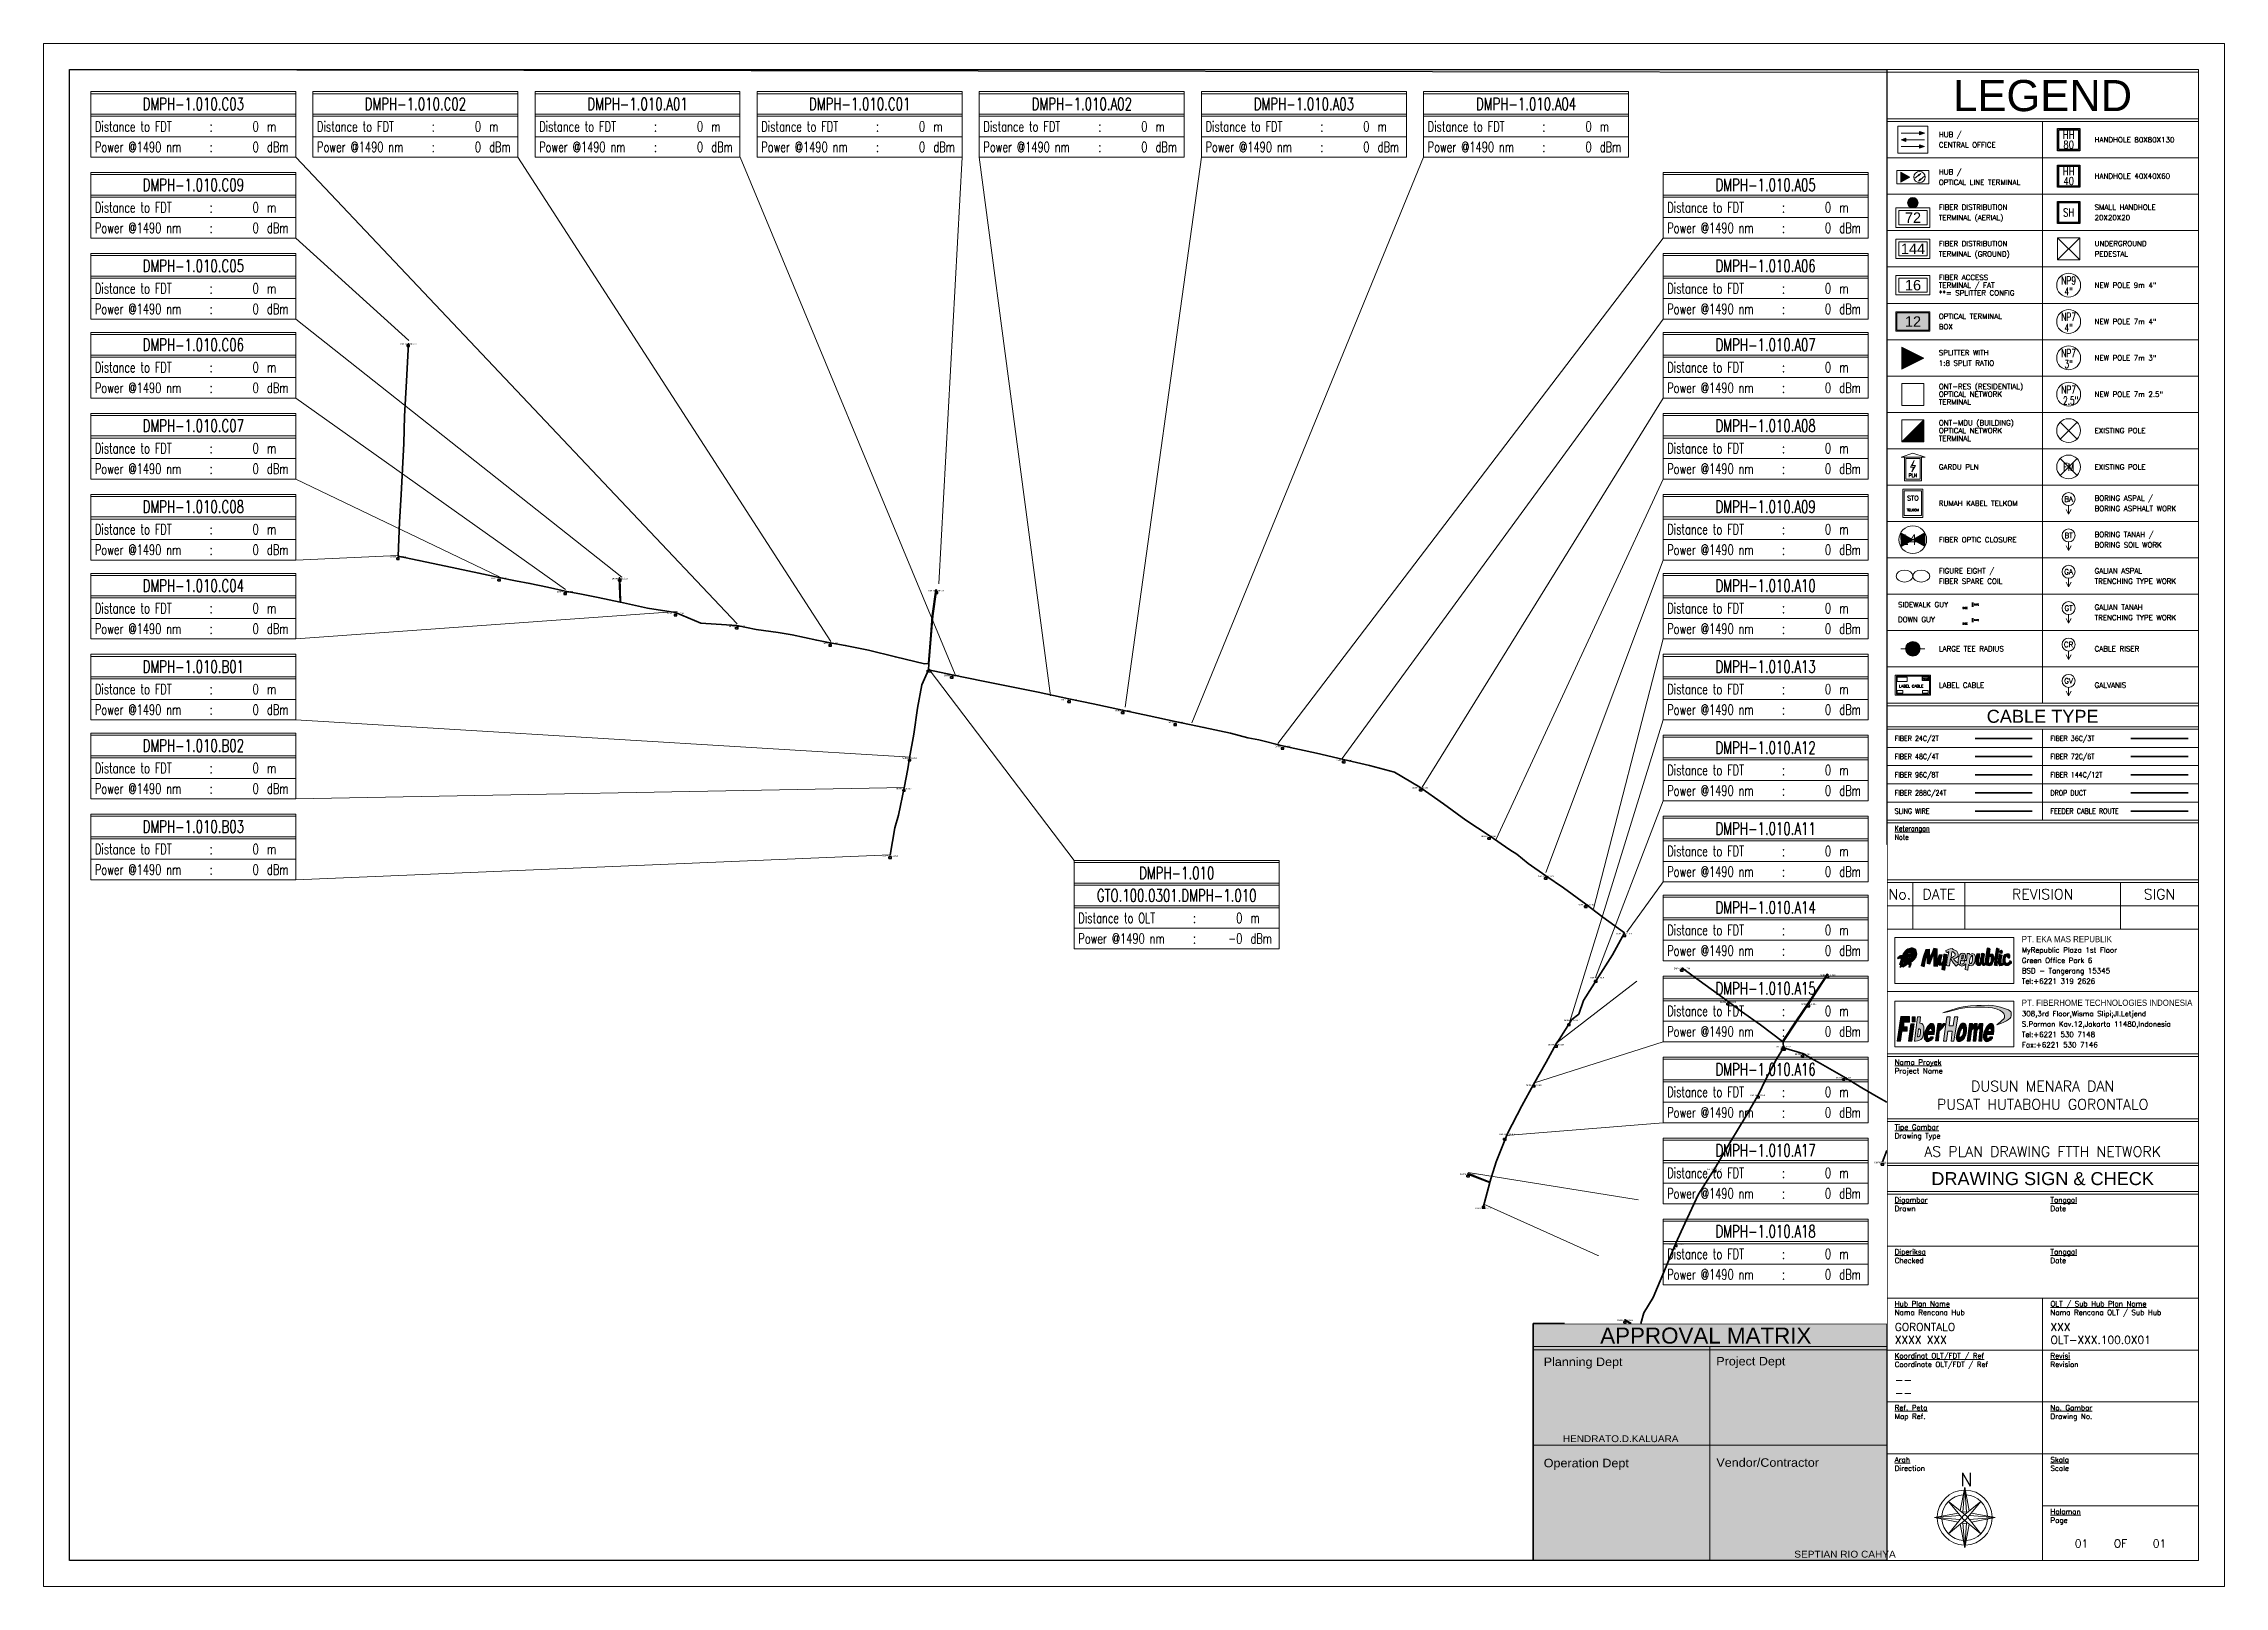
# Paper-space layout 'FDT-01 TOPOLOGY' of a CAD drawing. Header units: metres, sheet in millimetres. Extents: x 0 to 420, y 0 to 297.
# The model-space entities are those that its viewports show. They can reach past a viewport. Long polylines and large blocks are cut down to what shows.
import ezdxf
from ezdxf.enums import TextEntityAlignment as Align

# ---------------------------------------------------------------- set-up
doc = ezdxf.new("R2010")
doc.units = ezdxf.units.M
doc.header["$MEASUREMENT"] = 0
doc.set_wipeout_variables(frame=1)
for name, color, linetype, lineweight in [('ETIKET EMR-FH', 7, 'Continuous', 15), ('FAT INFO', 160, 'Continuous', 9), ('FDT INFO', 1, 'Continuous', 9), ('TITLE BLOCK', 7, 'Continuous', 18), ('XXX.XXX - Cable Line A (FO Cable 24C_2T) - AE', 3, 'Continuous', 35), ('XXX.XXX - Cable Line C (FO Cable 48C_2T) - AE', 192, 'Continuous', 35)]:
    doc.layers.add(name, color=color, linetype=linetype, lineweight=lineweight)
for name, color, linetype in [('FAT', 30, 'Continuous'), ('FAT DWG', 1, 'Continuous'), ('FDT DWG', 12, 'Continuous'), ('NEW POLE 7-4', 3, 'Continuous')]:
    doc.layers.add(name, color=color, linetype=linetype)
doc.styles.add('ROMANS', font='romans.shx', dxfattribs={"width": 1.2})
doc.styles.add('Simplex', font='simplex.shx')
doc.styles.add('Standar', font='arial.ttf')
doc.styles.get("Standard").update_dxf_attribs({"font": 'arial.ttf'})
doc.styles.add('Title Block 3', font='dgn003.shx')
doc.styles.add('Title Block v21 - Default$0$Styledgn001', font='dgn001.shx')

psp = doc.layouts.new('FDT-01 TOPOLOGY')

msp = doc.modelspace()

# ---------------------------------------------------------------- texts
at = {"layer": 'FAT'}
for s, p in [('DMPH-1.010.C09', (13680921.3, 70208.3)), ('DMPH-1.010.C08', (13680903.2, 69837.4)), ('DMPH-1.010.C07', (13681079.6, 69800)), ('DMPH-1.010.C05', (13681289.7, 69799.6)), ('DMPH-1.010.C06', (13681194.6, 69776.5)), ('DMPH-1.010.C01', (13681841.5, 69778.5)), ('DMPH-1.010.C04', (13681386.9, 69739)), ('DMPH-1.010.C03', (13681493.6, 69716.6)), ('DMPH-1.010.C02', (13681656.6, 69686.6)), ('DMPH-1.010.A01', (13681868.7, 69630.8)), ('DMPH-1.010.A02', (13682072.3, 69588.6)), ('DMPH-1.010.A03', (13682166.1, 69569.3)), ('DMPH-1.010.A04', (13682257.8, 69549.1)), ('DMPH-1.010.B01', (13681794.9, 69486.3)), ('DMPH-1.010.A05', (13682444.9, 69507)), ('DMPH-1.010.A06', (13682551.1, 69482.9)), ('DMPH-1.010.B02', (13681785.1, 69433.5)), ('DMPH-1.010.A07', (13682684.2, 69435)), ('DMPH-1.010.A08', (13682804.6, 69350.5)), ('DMPH-1.010.B03', (13681761, 69316.4)), ('DMPH-1.010.A09', (13682903.5, 69280.7)), ('DMPH-1.010.A10', (13682973.5, 69231.3)), ('DMPH-1.010.A11', (13683040.7, 69180.9)), ('DMPH-1.010.A12', (13682995.2, 69104.3)), ('DMPH-2.011.C04', (13683140.7, 69120.3)), ('DMPH-2.011.C02', (13683394.8, 69108.7)), ('DMPH-2.011.C03', (13683221.2, 69061.6)), ('DMPH-2.011.C01', (13683361.7, 69058.1)), ('DMPH-1.010.A13', (13682948.7, 69029.9)), ('DMPH-1.010.A14', (13682921.4, 68987.7)), ('DMPH-2.011.A01', (13683351.3, 68971)), ('DMPH-1.010.A15', (13682882.3, 68917)), ('DMPH-2.011.A02', (13683422.7, 68930.1)), ('DMPH-2.011.B01', (13683274, 68899.4)), ('DMPH-1.010.A16', (13682836.6, 68831.4)), ('DMPH-1.010.A17', (13682768.2, 68761.9)), ('DMPH-2.011.B02', (13683198, 68770.4)), ('DMPH-2.011.A04', (13683490.1, 68782.3)), ('DMPH-1.010.A18', (13682794.3, 68702.4)), ('DMPH-2.011.B03', (13683130.3, 68640.3)), ('DMPH-2.011.B04', (13683041.6, 68507.2)), ('DMPH-2.011.B05', (13683132.7, 68440.6))]:
    msp.add_text(s, height=2.5, dxfattribs=at).set_placement(p, align=Align.TOP_CENTER)
at = {"layer": 'NEW POLE 7-4'}
msp.add_text('MR.DMPH.P073', height=2.5, dxfattribs=at).set_placement((13683317.7, 68980.8), align=Align.BOTTOM_CENTER)

# ---------------------------------------------------------------- blocks, each defined once
blk = doc.blocks.new('ETIKET EMR-NEW 2026')
at = {"layer": 'ETIKET EMR-FH', "ltscale": 0.15}
h = blk.add_hatch(color=1, dxfattribs=at)
h.dxf.hatch_style = 1
h.paths.add_polyline_path([(359, 266.37, 1), (361, 266.37, 1)])
h = blk.add_hatch(color=5, dxfattribs=at)
h.dxf.hatch_style = 2
h.paths.add_polyline_path([(363.08, 245.17), (356.92, 245.17), (356.92, 241.83), (363.08, 241.83)])
h.paths.add_polyline_path([(357.98, 242), (362.09, 242), (362.09, 245.01), (357.98, 245.01)], flags=24)
at = {"layer": 'ETIKET EMR-FH'}
h = blk.add_hatch(color=2, dxfattribs=at)
h.dxf.hatch_style = 1
h.paths.add_polyline_path([(357.87, 238.59), (357.87, 234.33), (362.13, 236.46)])
h = blk.add_hatch(color=256, dxfattribs=at)
h.dxf.hatch_style = 1
h.paths.add_polyline_path([(362.13, 224.59), (360, 222.46), (360, 220.33), (362.13, 220.33)])
h.paths.add_polyline_path([(360, 222.46), (357.87, 220.33), (360, 220.33)])
h = blk.add_hatch(dxfattribs=at)
h.set_pattern_fill('LINE', color=1, scale=0.008, angle=90)
h.set_pattern_definition([(90, (-562435.86502, -7447190.490876), (-0.0254, 2e-18), [])])
h.paths.add_polyline_path([(357.81, 202.62), (357.84, 200.39), (359.76, 201.5)])
h.paths.add_polyline_path([(362.17, 200.39), (362.18, 202.63), (360.24, 201.5)])
at = {"layer": 'ETIKET EMR-FH', "ltscale": 10}
blk.add_hatch(color=5, dxfattribs=at).paths.add_polyline_path([(361.4, 180.5, 1), (358.6, 180.5, 1)])
at = {"layer": 'ETIKET EMR-FH', "true_color": 0x800080}
h = blk.add_hatch(color=216, dxfattribs=at)
h.paths.add_polyline_path([(357.71, 120.64), (357.81, 120.5), (357.92, 120.36), (358.07, 120.2), (358.06, 120.18), (358.25, 119.91), (358.39, 119.99), (358.64, 119.81), (358.87, 119.72), (358.93, 119.74), (359.06, 119.85), (359.27, 119.63), (359.25, 119.22), (359.29, 119.19), (359.39, 119.18), (359.46, 119.24), (359.63, 119.5), (359.69, 119.76), (359.67, 120), (359.61, 120.15), (359.93, 120.38), (360.31, 120.74), (360.63, 121.21), (360.73, 121.65), (360.19, 121.83), (359.55, 122.4), (359.31, 122.84), (359.28, 122.83), (359.03, 122.71), (358.78, 122.55), (358.51, 122.28), (358.3, 122), (358.14, 121.75), (357.96, 121.35), (357.79, 121.43), (357.63, 121.42), (357.5, 121.38), (357.37, 121.29), (357.2, 121.13), (357.1, 121), (357.07, 120.91), (357.08, 120.85), (357.12, 120.8), (357.19, 120.81), (357.31, 120.89), (357.51, 121.01), (357.75, 120.83)])
h.paths.add_polyline_path([(358.77, 121.43, -1), (359.91, 121.43, -1)], flags=16)
h.paths.add_polyline_path([(358.94, 121.43, -1), (359.75, 121.43, -1)], flags=0)
edge = h.paths.add_edge_path(flags=0)
edge.add_ellipse((359.34, 121.22), major_axis=(0.275, 0), ratio=0.4994, start_angle=0, end_angle=360)
at = {"layer": 'ETIKET EMR-FH'}
h = blk.add_hatch(color=140, dxfattribs=at)
h.paths.add_polyline_path([(358.94, 121.43, 1), (359.75, 121.43, 1)])
edge = h.paths.add_edge_path(flags=16)
edge.add_ellipse((359.34, 121.22), major_axis=(0.275, 0), ratio=0.4994, start_angle=0, end_angle=360)
for color, points in [(252, [(360.09, 121.92), (360.41, 121.76), (360.73, 121.65), (360.74, 121.68), (360.74, 121.77), (360.46, 121.86), (360.16, 122.01), (359.83, 122.31), (359.61, 122.53), (359.5, 122.73), (359.44, 122.88), (359.34, 122.85), (359.4, 122.68), (359.52, 122.46), (359.75, 122.23)]), (253, [(360.16, 122.01), (360.46, 121.86), (360.74, 121.77), (360.73, 122.01), (360.67, 122.32), (360.58, 122.53), (360.37, 122.76), (360.15, 122.87), (359.96, 122.9), (359.69, 122.91), (359.47, 122.89), (359.44, 122.88), (359.5, 122.73), (359.61, 122.53), (359.83, 122.31)]), (40, [(358.05, 119.4), (358.05, 119.2), (358.74, 119.61), (358.6, 119.64), (358.51, 119.7), (358.25, 119.55), (358.25, 119.71), (357.78, 119.49), (357.83, 119.99), (357.72, 119.97), (357.83, 120.3), (357.68, 120.46), (357.41, 119.71), (357.61, 119.75), (357.56, 119.17)]), (252, [(358.6, 119.64), (358.74, 119.61), (358.87, 119.72), (358.64, 119.81), (358.39, 119.99), (358.33, 119.96), (358.24, 119.9), (358.15, 119.85), (358.03, 119.86), (358, 119.96), (358.03, 120.07), (358.08, 120.15), (358, 120.27), (357.92, 120.36), (357.81, 120.5), (357.71, 120.64), (357.68, 120.46), (357.96, 120.16), (357.93, 120.01), (357.96, 119.85), (358.06, 119.8), (358.23, 119.82), (358.3, 119.85)]), (2, [(357.96, 119.85), (357.93, 120.01), (357.96, 120.16), (357.83, 120.3), (357.72, 119.97), (357.83, 119.99), (357.78, 119.49), (358.25, 119.71), (358.25, 119.55), (358.51, 119.7), (358.3, 119.85), (358.23, 119.82), (358.06, 119.8)])]:
    blk.add_hatch(color=color, dxfattribs=at).paths.add_polyline_path(points)
h = blk.add_hatch(color=253, dxfattribs=at)
h.set_gradient(color1=(173, 173, 173), one_color=1, tint=1, name='CYLINDER')
edge = h.paths.add_edge_path()
edge.add_ellipse((359.91, 122.72), major_axis=(0.137, 0), ratio=0.4994, start_angle=0, end_angle=360)
at = {"layer": 'ETIKET EMR-FH', "true_color": 0x800080}
for points in [[(363.28, 120.89), (363.2, 122.67), (362.52, 122.61), (361.96, 121.16), (361.61, 119.44), (362.2, 119.27), (362.46, 120.63), (362.74, 121.71), (362.75, 119.91), (363.27, 119.77), (364.06, 121.86), (364.07, 119.43), (364.72, 119.33), (364.68, 122.74), (364.01, 122.87)], [(375.68, 119.6), (375.9, 119.5), (376.24, 119.48), (376.24, 120.45), (376.39, 121.54), (376.59, 122.44), (376.64, 122.75), (376.39, 122.73), (376.33, 122.85), (376.08, 122.85), (375.9, 121.72), (375.79, 120.71)], [(377.3, 122.15, 1), (376.67, 122.15, 1)], [(365.81, 120.52), (365.61, 119.85), (365.38, 119.93), (365.41, 120.55), (365.6, 121.24), (365.62, 121.59), (365.05, 121.6), (364.84, 120.76), (364.83, 119.95), (364.94, 119.67), (365.17, 119.53), (365.49, 119.58), (365.71, 119.73), (365.61, 118.78), (365.8, 118.69), (366.07, 118.63), (366.18, 118.72), (366.52, 121.63), (366.23, 121.74), (365.97, 121.73)], [(376.99, 120.29), (377.03, 120.64), (377.09, 121.01), (377.09, 121.24), (377.19, 121.38), (377.23, 121.5), (377, 121.61), (376.71, 121.71), (376.63, 121.63), (376.51, 120.8), (376.45, 120.03), (376.53, 119.69), (376.75, 119.47), (377.18, 119.53), (377.53, 119.72), (377.91, 119.55), (378.39, 119.55), (378.62, 119.69), (378.98, 119.97), (378.98, 120.26), (378.96, 120.39), (378.65, 120.47), (378.56, 120.04), (377.97, 119.94), (377.79, 120.33), (377.79, 120.66), (377.79, 121.13), (378.15, 121.37), (378.26, 121.24), (378.24, 121.1), (378.27, 120.99), (378.41, 120.94), (378.63, 120.94), (378.68, 121.07), (378.7, 121.28), (378.7, 121.53), (378.48, 121.75), (378.11, 121.78), (377.72, 121.67), (377.5, 121.43), (377.42, 121.06), (377.32, 120.7), (377.38, 120.21), (377.25, 119.99), (376.99, 119.92)]]:
    blk.add_hatch(color=216, dxfattribs=at).paths.add_polyline_path(points)
h = blk.add_hatch(color=216, dxfattribs=at)
h.paths.add_polyline_path([(367.84, 119.96), (368.34, 119.4), (368.8, 119.82), (369.03, 119.6), (369.44, 119.4), (369.85, 119.52), (370.19, 119.84), (370.08, 118.77), (370.51, 118.64), (370.62, 118.69), (370.69, 119.72), (370.88, 119.51), (371.2, 119.47), (371.55, 119.56), (371.89, 120.06), (372.02, 120.62), (372.04, 121.28), (371.82, 121.74), (371.42, 121.82), (370.99, 121.61), (370.93, 121.85), (370.43, 121.84), (370.31, 120.43), (370.23, 120.47), (370.03, 120.46), (369.98, 120.25), (369.83, 119.95), (369.5, 119.81), (369.2, 119.85), (369.15, 119.97), (369.15, 120.26), (369.21, 120.51), (369.31, 120.53), (369.45, 120.42), (369.77, 120.45), (369.94, 120.58), (370.07, 120.79), (370.17, 121.07), (370.15, 121.4), (370.1, 121.69), (369.91, 121.85), (369.62, 121.88), (369.3, 121.81), (369.08, 121.61), (368.92, 121.35), (368.8, 120.95), (368.72, 120.46), (368.71, 120.05), (368.64, 120.02), (368.35, 120.26), (367.87, 120.65), (367.81, 120.79), (368.2, 120.95), (368.53, 121.13), (368.7, 121.32), (368.75, 121.62), (368.67, 121.93), (368.47, 122.26), (368.2, 122.42), (367.74, 122.61), (367.56, 122.77), (367.19, 122.76), (366.95, 122.68), (366.66, 122.56), (366.36, 122.42), (366.33, 122.3), (366.4, 122.15), (366.58, 122.04), (366.71, 122.01), (366.83, 122.2), (366.9, 122.14), (366.64, 120.78), (366.49, 119.53), (366.7, 119.47), (366.98, 119.47), (367.09, 119.51), (367.25, 120.85)])
h.paths.add_polyline_path([(367.49, 121.03), (367.35, 121.02), (367.44, 121.73), (367.54, 122.17), (367.62, 122.2), (367.76, 122.16), (367.99, 121.96), (368.14, 121.79), (368.14, 121.52), (368.1, 121.41), (367.84, 121.24)], flags=16)
h.paths.add_polyline_path([(369.4, 120.89), (369.41, 121.04), (369.45, 121.31), (369.59, 121.53), (369.66, 121.6), (369.71, 121.59), (369.74, 121.41), (369.72, 121.21), (369.66, 120.99), (369.59, 120.83), (369.47, 120.79), (369.42, 120.83)], flags=16)
h.paths.add_polyline_path([(370.91, 120.33), (370.97, 120.76), (371.02, 120.94), (371.15, 121.21), (371.41, 121.5), (371.48, 121.43), (371.5, 121.06), (371.5, 120.54), (371.36, 120.09), (371.23, 119.88), (371.05, 119.88), (370.94, 120.01)], flags=16)
h = blk.add_hatch(color=216, dxfattribs=at)
h.paths.add_polyline_path([(373.06, 120.89), (373.01, 120.46), (372.83, 119.92), (372.66, 119.99), (372.65, 120.17), (372.69, 120.61), (372.85, 121.19), (372.89, 121.77), (372.37, 121.75), (372.31, 121.74), (372.29, 121.5), (372.25, 121.23), (372.19, 120.88), (372.16, 120.55), (372.11, 120.21), (372.13, 119.94), (372.21, 119.79), (372.36, 119.63), (372.48, 119.53), (372.71, 119.51), (372.92, 119.54), (373.04, 119.63), (373.09, 119.74), (373.16, 119.9), (373.26, 120.08), (373.33, 119.93), (373.33, 119.71), (373.39, 119.59), (373.56, 119.54), (373.78, 119.53), (373.85, 119.63), (374.08, 119.68), (374.18, 119.56), (374.47, 119.53), (374.82, 119.49), (375.13, 119.57), (375.35, 119.88), (375.55, 120.36), (375.63, 120.93), (375.6, 121.33), (375.47, 121.57), (375.35, 121.69), (375.12, 121.74), (374.94, 121.73), (374.75, 121.7), (374.74, 121.83), (374.82, 122.27), (374.89, 122.66), (374.8, 122.8), (374.69, 122.88), (374.42, 122.91), (374.29, 122.84), (374.25, 122.42), (374.2, 122.09), (374.1, 121.67), (374.03, 121.21), (374, 120.76), (373.98, 120.46), (373.99, 119.97), (373.69, 119.96), (373.68, 120.44), (373.7, 120.84), (373.76, 121.26), (373.82, 121.6), (373.78, 121.71), (373.62, 121.82), (373.37, 121.87), (373.23, 121.85), (373.21, 121.65), (373.16, 121.25)])
h.paths.add_polyline_path([(374.61, 120.71), (374.67, 120.93), (374.71, 121.09), (374.9, 121.3), (375.05, 121.27), (375.08, 121.08), (375.07, 120.57), (375, 120.18), (374.77, 119.85), (374.6, 119.94), (374.56, 120.16)], flags=16)
at = {"layer": 'ETIKET EMR-FH'}
h = blk.add_hatch(color=4, dxfattribs=at)
edge = h.paths.add_edge_path()
edge.add_ellipse((359.34, 121.22), major_axis=(0.275, 0), ratio=0.4994, start_angle=0, end_angle=360)
at = {"layer": 'ETIKET EMR-FH', "ltscale": 0.15}
for color, points in [(164, [(357.66, 109.68), (359.35, 109.68), (359.35, 108.64), (358.6, 108.64), (358.44, 108.64), (358.38, 108.61), (358.34, 108.59), (358.28, 108.49), (358.24, 107.83), (358.26, 107.76), (358.3, 107.74), (358.36, 107.74), (358.91, 107.74), (358.91, 106.91), (358.06, 106.91), (357.96, 106.91), (357.92, 106.9), (357.88, 106.86), (357.86, 106.76), (357.65, 104.95), (356.97, 104.95)]), (164, [(358.29, 108.64), (358.6, 108.64), (359.35, 108.64), (359.35, 109.68), (357.66, 109.68), (356.97, 104.95), (357.65, 104.95), (357.87, 106.91), (358.06, 106.91), (358.91, 106.91), (358.91, 107.74), (358.23, 107.74)]), (164, [(359.84, 109.66), (359.84, 108.7), (360.42, 108.7), (360.42, 109.66)]), (20, [(378.96, 110.16), (378.96, 110.4), (378.91, 110.58), (378.83, 110.69), (378.71, 110.8), (378.43, 110.96), (378.05, 111.14), (377.49, 111.32), (376.86, 111.5), (376.06, 111.68), (375.37, 111.81), (374.49, 111.86), (373.14, 111.84), (372.31, 111.81), (371.09, 111.73), (370.1, 111.62), (369.01, 111.42), (367.52, 111.02), (366.09, 110.54), (365.8, 110.39), (366.09, 110.45), (366.76, 110.61), (367.7, 110.87), (369.1, 111.22), (370.48, 111.43), (372.08, 111.52), (373.82, 111.49), (375.31, 111.36), (376.27, 111.12), (376.8, 110.85), (377.18, 110.63), (377.42, 110.43), (377.56, 110.17), (377.65, 109.91), (377.67, 109.65), (377.62, 109.43), (377.49, 109.21), (377.23, 108.98), (376.89, 108.7), (376.47, 108.39), (376.19, 108.14), (376.34, 108.18), (376.96, 108.39), (377.5, 108.62), (378.03, 108.9), (378.42, 109.12), (378.73, 109.39), (378.86, 109.6), (378.94, 109.82), (378.96, 109.96)]), (164, [(360.24, 108.31), (359.64, 108.31), (359.17, 104.98), (359.8, 104.98)]), (164, [(364.38, 105.05), (364.95, 105.05), (365.01, 106.21), (365.05, 106.54), (365.09, 106.78), (365.19, 107.03), (365.46, 107.28), (365.73, 107.55), (365.86, 107.71), (366.05, 107.98), (366.13, 108.18), (366.18, 108.35), (365.89, 108.35), (365.82, 108.35), (365.79, 108.24), (365.74, 108.15), (365.67, 108.1), (365.56, 108.07), (365.48, 108.12), (365.45, 108.22), (365.43, 108.34), (364.84, 108.34)]), (164, [(371.46, 108.36), (370.9, 108.36), (370.47, 104.96), (371.05, 104.96), (371.31, 106.87), (371.39, 107.08), (371.45, 107.26), (371.64, 107.39), (371.78, 107.31), (371.81, 107.15), (371.61, 104.96), (372.14, 104.96), (372.33, 106.85), (372.41, 107.12), (372.6, 107.33), (372.8, 107.36), (372.89, 107.23), (372.9, 107.07), (372.73, 104.96), (373.28, 104.96), (373.48, 108.38), (372.89, 108.38), (372.81, 108.32), (372.74, 108.2), (372.7, 108.05), (372.64, 107.75), (372.48, 107.64), (372.37, 107.73), (372.36, 107.84), (372.39, 108.36), (371.86, 108.36), (371.81, 108.21), (371.69, 108.1), (371.54, 108.11), (371.5, 108.21)])]:
    blk.add_hatch(color=color, dxfattribs=at).paths.add_polyline_path(points)
h = blk.add_hatch(color=164, dxfattribs=at)
h.paths.add_polyline_path([(361.34, 108.41), (361.49, 109.66), (360.89, 109.66), (360.31, 104.94), (360.53, 104.97), (360.88, 105.03), (361.26, 105.14), (361.56, 105.29), (361.77, 105.54), (361.93, 105.83), (362.05, 106.4), (362.12, 107.18), (362.1, 107.74), (361.92, 108.2), (361.72, 108.35)])
h.paths.add_polyline_path([(361.47, 107.2), (361.5, 107), (361.49, 106.79), (361.46, 106.52), (361.44, 106.32), (361.4, 106.05), (361.29, 105.88), (361.08, 105.81), (360.88, 105.8), (361.09, 107.33), (361.31, 107.32)], flags=16)
h.paths.add_polyline_path([(367, 107.92), (367.2, 109.65), (366.56, 109.65), (365.92, 104.94), (366.47, 104.94), (366.71, 106.88), (367.56, 106.88), (367.36, 104.94), (367.88, 104.94), (368.65, 109.63), (368.05, 109.63), (367.79, 107.92)])
h = blk.add_hatch(color=164, dxfattribs=at)
h.paths.add_polyline_path([(364.19, 107.67), (364.13, 108.05), (363.95, 108.31), (363.78, 108.39), (363.61, 108.38), (363.43, 108.34), (363.3, 108.26), (363.14, 108.13), (362.94, 107.9), (362.7, 107.56), (362.5, 107.23), (362.33, 106.82), (362.25, 106.55), (362.21, 106.1), (362.21, 105.61), (362.25, 105.35), (362.47, 105.07), (362.65, 104.91), (362.85, 104.86), (363.06, 104.88), (363.33, 105), (363.57, 105.16), (363.75, 105.32), (363.91, 105.51), (363.94, 105.64), (363.93, 105.72), (363.9, 105.77), (363.89, 105.8), (363.44, 105.8), (363.31, 105.53), (362.9, 105.47), (362.79, 105.75), (362.85, 106.27), (364.1, 106.26), (364.19, 107.08)])
h.paths.add_polyline_path([(363.05, 106.84), (363.05, 107.15), (363.36, 107.52), (363.71, 107.23), (363.74, 106.86), (363.56, 106.84)], flags=16)
h = blk.add_hatch(color=164, dxfattribs=at)
h.paths.add_polyline_path([(370.27, 107.87), (370.2, 108.15), (370.11, 108.27), (369.99, 108.39), (369.88, 108.45), (369.78, 108.45), (369.65, 108.43), (369.52, 108.4), (369.32, 108.27), (369.08, 107.95), (368.95, 107.69), (368.75, 107.27), (368.58, 106.75), (368.46, 106.31), (368.4, 105.95), (368.37, 105.58), (368.4, 105.33), (368.54, 105.05), (368.72, 104.92), (368.82, 104.88), (368.95, 104.88), (369.11, 104.89), (369.37, 105), (369.59, 105.14), (369.82, 105.38), (369.97, 105.63), (370.15, 106), (370.26, 106.41), (370.34, 106.87), (370.35, 107.23), (370.33, 107.57)])
h.paths.add_polyline_path([(369.78, 107.15), (369.77, 106.85), (369.68, 106.48), (369.62, 106.23), (369.54, 106.06), (369.37, 105.83), (369.15, 105.75), (368.99, 105.81), (368.95, 105.93), (368.95, 106.08), (368.98, 106.27), (369.04, 106.47), (369.11, 106.68), (369.19, 106.93), (369.28, 107.16), (369.42, 107.41), (369.58, 107.46), (369.72, 107.38)], flags=16)
h = blk.add_hatch(color=164, dxfattribs=at)
h.paths.add_polyline_path([(375.55, 108.05), (375.38, 108.31), (375.2, 108.39), (375.04, 108.38), (374.86, 108.34), (374.72, 108.26), (374.57, 108.13), (374.36, 107.9), (374.13, 107.56), (373.92, 107.23), (373.76, 106.82), (373.67, 106.55), (373.63, 106.1), (373.63, 105.61), (373.68, 105.35), (373.89, 105.07), (374.08, 104.91), (374.27, 104.85), (374.49, 104.88), (374.75, 105), (374.99, 105.16), (375.17, 105.32), (375.33, 105.51), (375.36, 105.64), (375.36, 105.72), (375.33, 105.77), (375.31, 105.8), (374.86, 105.8), (374.73, 105.53), (374.33, 105.47), (374.21, 105.75), (374.27, 106.27), (375.52, 106.26), (375.61, 107.08), (375.61, 107.67)])
h.paths.add_polyline_path([(374.47, 106.84), (374.48, 107.15), (374.79, 107.52), (375.13, 107.23), (375.17, 106.86), (374.98, 106.84)], flags=16)
at = {"layer": 'ETIKET EMR-FH'}
for p, q in [((355, 5), (355, 292)), ((360, 126.5), (360, 135.5)), ((370, 126.5), (370, 135.5)), ((400, 126.5), (400, 135.5))]:
    blk.add_line(p, q, dxfattribs=at)
at = {"layer": 'ETIKET EMR-FH', "color": 1}
for p, q in [((357.76, 279.78), (361.29, 279.78)), ((358.68, 278.81), (357.76, 278.5)), ((357.76, 278.5), (358.68, 278.19)), ((357.76, 277.21), (361.29, 277.21)), ((357.81, 278.48), (357.81, 278.52)), ((357.84, 278.47), (357.84, 278.53)), ((357.87, 278.46), (357.87, 278.54)), ((357.9, 278.45), (357.9, 278.55)), ((357.94, 278.44), (357.94, 278.56)), ((357.97, 278.43), (357.97, 278.57)), ((358, 278.42), (358, 278.58)), ((358.03, 278.41), (358.03, 278.59)), ((358.07, 278.4), (358.07, 278.6)), ((358.1, 278.39), (358.1, 278.61)), ((358.13, 278.38), (358.13, 278.63)), ((358.16, 278.36), (358.16, 278.64)), ((358.19, 278.35), (358.19, 278.65)), ((358.23, 278.34), (358.23, 278.66)), ((358.26, 278.33), (358.26, 278.67)), ((358.29, 278.32), (358.29, 278.68)), ((358.32, 278.31), (358.32, 278.69)), ((358.36, 278.3), (358.36, 278.7)), ((358.39, 278.29), (358.39, 278.71)), ((358.42, 278.28), (358.42, 278.72)), ((358.45, 278.27), (358.45, 278.73)), ((358.49, 278.26), (358.49, 278.75)), ((358.52, 278.25), (358.52, 278.76)), ((358.55, 278.23), (358.55, 278.77)), ((358.58, 278.22), (358.58, 278.78)), ((358.61, 278.21), (358.61, 278.79)), ((358.65, 278.2), (358.65, 278.8)), ((358.68, 278.19), (358.68, 278.81)), ((358.68, 278.5), (362.27, 278.5)), ((361.29, 280.11), (361.29, 279.46)), ((361.29, 280.11), (362.27, 279.78)), ((361.29, 279.46), (362.27, 279.78)), ((361.29, 277.54), (361.29, 276.89)), ((361.29, 277.54), (362.27, 277.21)), ((362.27, 277.21), (361.29, 276.89)), ((361.32, 279.48), (361.32, 280.1)), ((361.32, 276.9), (361.32, 277.53)), ((361.35, 279.49), (361.35, 280.09)), ((361.35, 276.91), (361.35, 277.52)), ((361.38, 279.5), (361.38, 280.08)), ((361.38, 276.92), (361.38, 277.51)), ((361.42, 279.51), (361.42, 280.07)), ((361.42, 276.93), (361.42, 277.5)), ((361.45, 279.52), (361.45, 280.06)), ((361.45, 276.94), (361.45, 277.49)), ((361.48, 279.53), (361.48, 280.05)), ((361.48, 276.95), (361.48, 277.48)), ((361.51, 279.54), (361.51, 280.04)), ((361.51, 276.96), (361.51, 277.47)), ((361.55, 279.55), (361.55, 280.03)), ((361.55, 276.97), (361.55, 277.45)), ((361.58, 279.56), (361.58, 280.01)), ((361.58, 276.98), (361.58, 277.44)), ((361.61, 279.57), (361.61, 280)), ((361.61, 276.99), (361.61, 277.43)), ((361.64, 279.58), (361.64, 279.99)), ((361.64, 277), (361.64, 277.42)), ((361.67, 279.59), (361.67, 279.98)), ((361.67, 277.01), (361.67, 277.41)), ((361.71, 279.6), (361.71, 279.97)), ((361.71, 277.03), (361.71, 277.4)), ((361.74, 279.61), (361.74, 279.96)), ((361.74, 277.04), (361.74, 277.39)), ((361.77, 279.62), (361.77, 279.95)), ((361.77, 277.05), (361.77, 277.38)), ((361.8, 279.63), (361.8, 279.94)), ((361.8, 277.06), (361.8, 277.37)), ((361.84, 279.64), (361.84, 279.93)), ((361.84, 277.07), (361.84, 277.36)), ((361.87, 279.65), (361.87, 279.92)), ((361.87, 277.08), (361.87, 277.35)), ((361.9, 279.66), (361.9, 279.91)), ((361.9, 277.09), (361.9, 277.34)), ((361.93, 279.67), (361.93, 279.9)), ((361.93, 277.1), (361.93, 277.32)), ((361.96, 279.68), (361.96, 279.88)), ((361.96, 277.11), (361.96, 277.31)), ((362, 279.69), (362, 279.87)), ((362, 277.12), (362, 277.3)), ((362.03, 279.7), (362.03, 279.86)), ((362.03, 277.13), (362.03, 277.29)), ((362.06, 279.71), (362.06, 279.85)), ((362.06, 277.14), (362.06, 277.28)), ((362.09, 279.72), (362.09, 279.84)), ((362.09, 277.15), (362.09, 277.27)), ((362.13, 279.73), (362.13, 279.83)), ((362.13, 277.16), (362.13, 277.26)), ((362.16, 279.74), (362.16, 279.82)), ((362.16, 277.17), (362.16, 277.25)), ((362.19, 279.75), (362.19, 279.81)), ((362.19, 277.18), (362.19, 277.24)), ((362.22, 279.76), (362.22, 279.8)), ((357.83, 270.48), (357.83, 272.09)), ((357.9, 270.53), (357.9, 272.05)), ((357.97, 270.56), (357.97, 272.01)), ((358.03, 270.6), (358.03, 271.97)), ((358.11, 270.64), (358.1, 271.93)), ((358.17, 270.68), (358.17, 271.89)), ((358.25, 270.73), (358.25, 271.85)), ((358.32, 270.77), (358.32, 271.81)), ((358.39, 270.8), (358.39, 271.77)), ((358.46, 270.84), (358.46, 271.73)), ((358.54, 270.89), (358.54, 271.68)), ((358.62, 270.94), (358.62, 271.64)), ((358.71, 270.99), (358.71, 271.59)), ((358.78, 271.03), (358.78, 271.54)), ((358.86, 271.08), (358.86, 271.5)), ((358.93, 271.12), (358.93, 271.46)), ((359.01, 271.16), (359, 271.42)), ((359.07, 271.19), (359.07, 271.38)), ((359.13, 271.23), (359.13, 271.34))]:
    blk.add_line(p, q, dxfattribs=at)
at = {"layer": 'ETIKET EMR-FH', "color": 5, "linetype": 'ByBlock', "lineweight": -2}
for p, q in [((387.87, 276.37), (387.87, 280.63)), ((387.87, 280.63), (392.13, 280.63)), ((388.11, 276.59), (388.11, 280.4)), ((388.11, 280.4), (391.89, 280.4)), ((391.89, 280.4), (391.89, 276.59)), ((392.13, 280.63), (392.13, 276.37)), ((392.13, 276.37), (387.87, 276.37)), ((387.87, 269.37), (387.87, 273.63)), ((387.87, 273.63), (392.13, 273.63)), ((391.89, 276.59), (388.11, 276.59)), ((388.11, 269.59), (388.11, 273.4)), ((388.11, 273.4), (391.89, 273.4)), ((391.89, 273.4), (391.89, 269.59)), ((392.13, 273.63), (392.13, 269.37)), ((392.13, 269.37), (387.87, 269.37)), ((391.89, 269.59), (388.11, 269.59))]:
    blk.add_line(p, q, dxfattribs=at)
at = {"layer": 'ETIKET EMR-FH', "color": 1, "linetype": 'ByBlock', "lineweight": -2}
for p, q in [((387.87, 262.37), (387.87, 266.63)), ((387.87, 266.63), (392.13, 266.63)), ((388.11, 262.59), (388.11, 266.4)), ((388.11, 266.4), (391.89, 266.4)), ((391.89, 266.4), (391.89, 262.59)), ((392.13, 266.63), (392.13, 262.37)), ((392.13, 262.37), (387.87, 262.37)), ((391.89, 262.59), (388.11, 262.59))]:
    blk.add_line(p, q, dxfattribs=at)
at = {"layer": 'ETIKET EMR-FH', "color": 7, "linetype": 'Continuous', "lineweight": 0}
for p, q in [((390, 208.07), (390, 206.43)), ((390, 201.07), (390, 199.43)), ((390, 194.07), (390, 192.43)), ((390, 187.07), (390, 185.43)), ((390, 180.07), (390, 178.43)), ((390, 173.07), (390, 171.43))]:
    blk.add_line(p, q, dxfattribs=at)
at = {"layer": 'ETIKET EMR-FH', "color": 5, "linetype": 'Continuous', "ltscale": 70}
blk.add_line((357.68, 180.5), (362.32, 180.5), dxfattribs=at)
at = {"layer": 'ETIKET EMR-FH', "color": 200, "ltscale": 0.15}
for p, q in [((356.62, 171.58), (356.62, 175.42)), ((356.62, 175.42), (363.38, 175.42)), ((356.82, 171.78), (356.82, 175.22)), ((356.82, 175.22), (363.18, 175.22)), ((356.99, 175.06), (356.99, 174.22)), ((356.99, 175.06), (358.92, 175.06)), ((356.99, 174.22), (358.92, 174.22)), ((356.99, 172.48), (356.99, 171.98)), ((356.99, 172.48), (358.09, 172.48)), ((358.09, 172.48), (358.09, 171.98)), ((358.92, 175.06), (358.92, 174.22)), ((361.78, 175.12), (361.78, 174.42)), ((361.78, 175.12), (363.08, 175.12)), ((361.78, 174.42), (363.08, 174.42)), ((361.88, 175.02), (361.88, 174.52)), ((361.88, 175.02), (362.98, 175.02)), ((361.88, 174.52), (362.98, 174.52)), ((361.88, 172.48), (361.88, 171.98)), ((361.88, 172.48), (362.98, 172.48)), ((362.98, 175.02), (362.98, 174.52)), ((362.98, 172.48), (362.98, 171.98)), ((363.08, 175.12), (363.08, 174.42)), ((363.18, 175.22), (363.18, 171.78)), ((363.38, 175.42), (363.38, 171.58)), ((363.38, 171.58), (356.62, 171.58)), ((363.18, 171.78), (356.82, 171.78)), ((356.99, 171.98), (358.09, 171.98)), ((361.88, 171.98), (362.98, 171.98))]:
    blk.add_line(p, q, dxfattribs=at)
at = {"layer": 'ETIKET EMR-FH'}
for points in [[(0, 0), (420, 0), (420, 297), (0, 297)], [(5, 5), (415, 5), (415, 292), (5, 292)], [(362.13, 227.33), (357.87, 227.33), (357.87, 231.59), (362.13, 231.59)], [(362.13, 220.33), (357.87, 220.33), (357.87, 224.59), (362.13, 224.59)]]:
    blk.add_lwpolyline(points, close=True, dxfattribs=at)
for points in [[(355, 291.5), (415, 291.5)], [(355, 282.5), (415, 282.5)], [(355, 282), (415, 282)], [(385, 170), (385, 282)], [(355, 275), (415, 275)], [(355, 268), (415, 268)], [(355, 268), (415, 268)], [(355, 261), (415, 261)], [(355, 261), (415, 261)], [(355, 254), (415, 254)], [(355, 254), (415, 254)], [(355, 247), (415, 247)], [(355, 247), (415, 247)], [(355, 240), (415, 240)], [(355, 240), (415, 240)], [(355, 233), (415, 233)], [(355, 233), (415, 233)], [(355, 226), (415, 226)], [(355, 226), (415, 226)], [(355, 226), (415, 226)], [(357.87, 220.33), (362.13, 224.59)], [(355, 219), (415, 219)], [(355, 219), (415, 219)], [(355, 212), (415, 212)], [(355, 212), (415, 212)], [(355, 205), (415, 205)], [(355, 205), (415, 205)], [(355, 198), (415, 198)], [(355, 198), (415, 198)], [(355, 191), (415, 191)], [(355, 191), (415, 191)], [(355, 184), (415, 184)], [(355, 184), (415, 184)], [(355, 177), (415, 177)], [(355, 170), (415, 170)], [(355, 170), (415, 170)], [(355, 169.5), (415, 169.5)], [(355, 165.5), (415, 165.5)], [(355, 165), (415, 165)], [(385, 165), (385, 147.5)], [(355, 161.5), (415, 161.5)], [(355, 158), (415, 158)], [(355, 154.5), (415, 154.5)], [(355, 151), (415, 151)], [(355, 147.5), (415, 147.5)], [(355, 147), (415, 147)], [(355, 136), (415, 136)], [(355, 135.5), (415, 135.5)], [(355, 131), (415, 131)], [(355, 126.5), (415, 126.5)], [(359.34, 122.85), (359.4, 122.68), (359.52, 122.46), (359.75, 122.23), (360.09, 121.92), (360.41, 121.76), (360.73, 121.65)], [(359.44, 122.88), (359.5, 122.73), (359.61, 122.53), (359.83, 122.31), (360.16, 122.01), (360.46, 121.86), (360.74, 121.77)], [(355, 114.5), (415, 114.5)], [(355, 102.5), (415, 102.5)], [(355, 102), (415, 102)], [(355, 90), (415, 90)], [(355, 89.5), (415, 89.5)], [(355, 81.5), (415, 81.5)], [(355, 81), (415, 81)], [(355, 76), (415, 76)], [(355, 75.5), (415, 75.5)], [(355, 65.5), (415, 65.5)], [(355, 55.5), (415, 55.5)], [(385, 55.5), (385, 5)], [(355, 45.5), (415, 45.5)], [(355, 35.5), (415, 35.5)], [(355, 25.5), (415, 25.5)], [(385, 15.5), (415, 15.5)]]:
    blk.add_lwpolyline(points, dxfattribs=at)
at = {"layer": 'ETIKET EMR-FH', "color": 1, "flags": 128}
for points in [[(357.1, 281.08), (362.9, 281.08), (362.9, 275.92), (357.1, 275.92), (357.1, 281.08)], [(357.69, 270.3), (357.69, 272.26), (359.4, 271.28), (357.69, 270.3)], [(357.76, 270.45), (357.76, 272.13), (359.23, 271.29), (357.76, 270.45)], [(357.76, 270.45), (357.76, 272.13), (359.23, 271.29), (357.76, 270.45)], [(360.39, 271.11), (361.53, 272.01), (361.12, 271.57), (361.16, 271.72), (361, 271.72), (361.53, 272.01)], [(362.23, 271.49), (361.09, 270.52), (361.48, 270.98), (361.45, 270.83), (361.61, 270.83), (361.09, 270.52)], [(357.69, 202.83), (362.29, 200.18), (362.3, 202.84), (357.72, 200.18), (357.69, 202.83)]]:
    blk.add_lwpolyline(points, dxfattribs=at)
at = {"layer": 'ETIKET EMR-FH', "color": 7, "flags": 128}
blk.add_lwpolyline([(363.06, 270), (356.94, 269.99), (356.94, 272.59), (363.06, 272.6), (363.06, 270)], dxfattribs=at)
at = {"layer": 'ETIKET EMR-FH', "color": 1, "ltscale": 0.15}
for points in [[(356.72, 265.37), (363.28, 265.37), (363.28, 261.63), (356.72, 261.63), (356.72, 265.37)], [(357.27, 264.87), (362.73, 264.87), (362.73, 262.13), (357.27, 262.13), (357.27, 264.87)], [(356.72, 259.37), (363.28, 259.37), (363.28, 255.63), (356.72, 255.63), (356.72, 259.37)], [(357.27, 258.87), (362.73, 258.87), (362.73, 256.13), (357.27, 256.13), (357.27, 258.87)]]:
    blk.add_lwpolyline(points, dxfattribs=at)
at = {"layer": 'ETIKET EMR-FH', "color": 3}
blk.add_lwpolyline([(392.13, 255.37), (387.87, 255.37), (387.87, 259.63), (392.13, 259.63)], close=True, dxfattribs=at)
for points in [[(387.87, 259.63), (392.13, 255.37)], [(387.87, 255.37), (392.13, 259.63)]]:
    blk.add_lwpolyline(points, dxfattribs=at)
at = {"layer": 'ETIKET EMR-FH', "color": 40, "ltscale": 0.15}
for points in [[(356.72, 252.37), (363.28, 252.37), (363.28, 248.63), (356.72, 248.63), (356.72, 252.37)], [(357.27, 251.87), (362.73, 251.87), (362.73, 249.13), (357.27, 249.13), (357.27, 251.87)]]:
    blk.add_lwpolyline(points, dxfattribs=at)
at = {"layer": 'ETIKET EMR-FH', "color": 5, "ltscale": 0.15}
blk.add_lwpolyline([(356.72, 245.37), (363.28, 245.37), (363.28, 241.63), (356.72, 241.63), (356.72, 245.37)], dxfattribs=at)
blk.add_lwpolyline([(356.92, 245.17), (363.08, 245.17), (363.08, 241.83), (356.92, 241.83)], close=True, dxfattribs=at)
at = {"layer": 'ETIKET EMR-FH', "color": 2}
blk.add_lwpolyline([(357.87, 238.59), (357.87, 234.33), (362.13, 236.46)], close=True, dxfattribs=at)
at = {"layer": 'ETIKET EMR-FH', "color": 1}
for points in [[(388.38, 224.12), (391.62, 220.88)], [(388.38, 220.88), (391.62, 224.12)]]:
    blk.add_lwpolyline(points, dxfattribs=at)
at = {"layer": 'ETIKET EMR-FH', "color": 30, "flags": 128}
for points in [[(360, 218.17), (362.36, 217.39), (357.76, 217.39), (360, 218.17), (360.02, 218.17)], [(358.42, 217.39), (361.61, 217.39), (361.7, 217.39)], [(358.42, 217.39), (361.66, 217.39), (361.66, 212.83), (358.42, 212.83), (358.42, 217.39)], [(358.67, 217.11), (361.4, 217.11), (361.4, 213.14), (358.67, 213.14), (358.67, 217.11)], [(359.52, 215.47), (360.24, 216.72), (360.25, 216.72)], [(359.52, 215.47), (359.57, 215.47)], [(360.15, 215.47), (359.52, 215.47), (359.57, 215.47)], [(360.48, 215.76), (359.79, 214.59), (359.79, 214.59)], [(359.79, 214.59), (360.15, 215.47), (360.15, 215.47)], [(360.24, 216.72), (359.86, 215.76), (359.94, 215.76)], [(359.86, 215.76), (360.48, 215.76), (360.48, 215.76)]]:
    blk.add_lwpolyline(points, dxfattribs=at)
at = {"layer": 'ETIKET EMR-FH', "color": 7}
for points in [[(388.38, 217.12), (391.62, 213.88)], [(388.38, 213.88), (391.62, 217.12)]]:
    blk.add_lwpolyline(points, dxfattribs=at)
at = {"layer": 'ETIKET EMR-FH', "color": 5, "flags": 128}
for points in [[(358.06, 211.24), (361.94, 211.24), (361.94, 205.76), (358.06, 205.76), (358.06, 211.24)], [(358.36, 210.9), (361.64, 210.9), (361.64, 206.14), (358.36, 206.14), (358.36, 210.9)]]:
    blk.add_lwpolyline(points, dxfattribs=at)
at = {"layer": 'ETIKET EMR-FH', "color": 7, "linetype": 'Continuous', "lineweight": 0}
for points in [[(389.55, 207.32), (390, 206.43), (390.46, 207.32)], [(389.55, 200.32), (390, 199.43), (390.46, 200.32)], [(389.55, 193.32), (390, 192.43), (390.46, 193.32)], [(389.55, 186.32), (390, 185.43), (390.46, 186.32)], [(389.55, 179.32), (390, 178.43), (390.46, 179.32)], [(389.55, 172.32), (390, 171.43), (390.46, 172.32)]]:
    blk.add_lwpolyline(points, dxfattribs=at)
at = {"layer": 'ETIKET EMR-FH', "color": 1, "flags": 128}
for points in [[(357.81, 202.62), (359.76, 201.5), (357.84, 200.39)], [(360.24, 201.5), (362.17, 200.39), (362.18, 202.63)]]:
    blk.add_lwpolyline(points, close=True, dxfattribs=at)
at = {"layer": 'ETIKET EMR-FH', "lineweight": 40}
for points in [[(369.57, 189, 0, 0, 0), (370.57, 189, 0.8, 0, 0), (371.57, 189, 0, 0, 0)], [(369.57, 186, 0, 0, 0), (370.57, 186, 0.8, 0, 0), (371.57, 186, 0, 0, 0)]]:
    blk.add_lwpolyline(points, format="xyseb", dxfattribs=at)
for points in [[(371.57, 188.6), (371.57, 189.4)], [(371.57, 185.6), (371.57, 186.4)]]:
    blk.add_lwpolyline(points, dxfattribs=at)
at = {"layer": 'ETIKET EMR-FH', "color": 3, "lineweight": 35}
blk.add_lwpolyline([(372, 163.25), (383, 163.25)], dxfattribs=at)
at = {"layer": 'ETIKET EMR-FH', "color": 204, "lineweight": 35, "true_color": 0x8000a0}
blk.add_lwpolyline([(372, 159.75), (383, 159.75)], dxfattribs=at)
at = {"layer": 'ETIKET EMR-FH', "color": 232, "lineweight": 35}
blk.add_lwpolyline([(402, 163.25), (413, 163.25)], dxfattribs=at)
at = {"layer": 'ETIKET EMR-FH', "color": 32, "lineweight": 35}
blk.add_lwpolyline([(402, 159.75), (413, 159.75)], dxfattribs=at)
at = {"layer": 'ETIKET EMR-FH', "color": 1, "lineweight": 35}
blk.add_lwpolyline([(372, 156.25), (383, 156.25)], dxfattribs=at)
at = {"layer": 'ETIKET EMR-FH', "color": 60, "lineweight": 35}
blk.add_lwpolyline([(402, 156.25), (413, 156.25)], dxfattribs=at)
at = {"layer": 'ETIKET EMR-FH', "color": 30, "lineweight": 35}
blk.add_lwpolyline([(372, 152.75), (383, 152.75)], dxfattribs=at)
at = {"layer": 'ETIKET EMR-FH', "color": 5, "lineweight": 35}
blk.add_lwpolyline([(402, 152.75), (413, 152.75)], dxfattribs=at)
at = {"layer": 'ETIKET EMR-FH', "color": 4, "lineweight": 35}
blk.add_lwpolyline([(372, 149.25), (383, 149.25)], dxfattribs=at)
at = {"layer": 'ETIKET EMR-FH', "lineweight": 35}
blk.add_lwpolyline([(402, 149.25), (413, 149.25)], dxfattribs=at)
at = {"layer": 'ETIKET EMR-FH', "color": 7, "linetype": 'Continuous'}
for points in [[(356.5, 124.91), (379.48, 124.91), (379.48, 116.09), (356.5, 116.09)], [(356.5, 112.66), (379.48, 112.66), (379.48, 103.84), (356.5, 103.84)]]:
    blk.add_lwpolyline(points, close=True, dxfattribs=at)
at = {"layer": 'ETIKET EMR-FH', "color": 216, "true_color": 0x800080}
for points in [[(357.07, 120.91), (357.1, 121), (357.2, 121.13), (357.37, 121.29), (357.5, 121.38), (357.63, 121.42), (357.79, 121.43), (357.89, 121.39), (357.95, 121.39), (357.99, 121.43), (358.06, 121.59), (358.14, 121.75), (358.3, 122), (358.51, 122.28), (358.78, 122.55), (359.03, 122.71), (359.28, 122.83), (359.47, 122.89), (359.69, 122.91), (359.96, 122.9), (360.15, 122.87), (360.37, 122.76), (360.58, 122.53), (360.67, 122.32), (360.73, 122.01), (360.74, 121.68), (360.63, 121.21), (360.31, 120.74), (359.93, 120.38), (359.65, 120.18), (359.62, 120.13), (359.67, 120), (359.69, 119.76), (359.63, 119.5), (359.46, 119.24), (359.39, 119.18), (359.29, 119.19), (359.24, 119.23), (359.24, 119.33), (359.26, 119.44), (359.27, 119.55), (359.21, 119.69), (359.11, 119.8), (359.01, 119.81), (358.93, 119.74), (358.87, 119.72), (358.64, 119.81), (358.39, 119.99), (358.33, 119.96), (358.24, 119.9), (358.15, 119.85), (358.03, 119.86), (358, 119.96), (358.03, 120.07), (358.08, 120.15), (358, 120.27), (357.92, 120.36), (357.81, 120.5), (357.71, 120.64), (357.73, 120.76), (357.73, 120.84), (357.61, 120.93), (357.48, 120.96), (357.39, 120.93), (357.31, 120.89), (357.19, 120.81), (357.12, 120.8), (357.08, 120.85)], [(361.61, 119.44), (362.2, 119.27), (362.46, 120.63), (362.69, 121.52), (362.74, 121.55), (362.75, 119.91), (363.27, 119.77), (364.06, 121.86), (364.07, 119.43), (364.72, 119.33), (364.68, 122.74), (364.01, 122.87), (363.28, 120.89), (363.2, 122.67), (362.52, 122.61), (361.96, 121.16)], [(366.71, 122.01), (366.83, 122.2), (366.9, 122.14), (366.64, 120.78), (366.49, 119.53), (366.7, 119.47), (366.98, 119.47), (367.09, 119.51), (367.25, 120.85), (367.84, 119.96), (368.34, 119.4), (368.8, 119.82), (369.03, 119.6), (369.44, 119.4), (369.85, 119.52), (370.19, 119.84), (370.08, 118.77), (370.51, 118.64), (370.62, 118.69), (370.69, 119.72), (370.88, 119.51), (371.2, 119.47), (371.55, 119.56), (371.89, 120.06), (372.02, 120.62), (372.04, 121.28), (371.82, 121.74), (371.42, 121.82), (370.99, 121.61), (370.93, 121.85), (370.43, 121.84), (370.31, 120.43), (370.23, 120.47), (370.03, 120.46), (369.98, 120.25), (369.83, 119.95), (369.5, 119.81), (369.2, 119.85), (369.15, 119.97), (369.15, 120.26), (369.21, 120.51), (369.31, 120.53), (369.45, 120.42), (369.77, 120.45), (369.94, 120.58), (370.07, 120.79), (370.17, 121.07), (370.15, 121.4), (370.1, 121.69), (369.91, 121.85), (369.62, 121.88), (369.3, 121.81), (369.08, 121.61), (368.92, 121.35), (368.8, 120.95), (368.72, 120.46), (368.71, 120.05), (368.64, 120.02), (368.35, 120.26), (367.87, 120.65), (367.81, 120.79), (368.2, 120.95), (368.53, 121.13), (368.7, 121.32), (368.75, 121.62), (368.67, 121.93), (368.47, 122.26), (368.2, 122.42), (367.74, 122.61), (367.56, 122.77), (367.19, 122.76), (366.95, 122.68), (366.66, 122.56), (366.36, 122.42), (366.33, 122.3), (366.4, 122.15), (366.58, 122.04)], [(367.54, 122.17), (367.44, 121.73), (367.35, 121.02), (367.49, 121.03), (367.84, 121.24), (368.1, 121.41), (368.14, 121.52), (368.14, 121.79), (367.99, 121.96), (367.76, 122.16), (367.62, 122.2)], [(372.37, 121.75), (372.89, 121.77), (372.85, 121.19), (372.69, 120.61), (372.65, 120.17), (372.66, 119.99), (372.74, 119.95), (372.82, 119.99), (372.89, 120.12), (373.01, 120.46), (373.06, 120.89), (373.16, 121.25), (373.21, 121.65), (373.23, 121.85), (373.37, 121.87), (373.62, 121.82), (373.78, 121.71), (373.82, 121.6), (373.76, 121.26), (373.7, 120.84), (373.68, 120.44), (373.69, 120.02), (373.74, 119.96), (373.88, 119.97), (373.98, 120.07), (373.98, 120.46), (374, 120.76), (374.03, 121.21), (374.1, 121.67), (374.2, 122.09), (374.25, 122.42), (374.29, 122.84), (374.42, 122.91), (374.69, 122.88), (374.8, 122.8), (374.89, 122.66), (374.82, 122.27), (374.74, 121.83), (374.75, 121.7), (374.94, 121.73), (375.12, 121.74), (375.35, 121.69), (375.47, 121.57), (375.6, 121.33), (375.63, 120.93), (375.55, 120.36), (375.35, 119.88), (375.13, 119.57), (374.82, 119.49), (374.47, 119.53), (374.18, 119.56), (374.08, 119.68), (373.85, 119.63), (373.78, 119.53), (373.56, 119.54), (373.39, 119.59), (373.33, 119.71), (373.33, 119.93), (373.3, 120), (373.22, 120.01), (373.16, 119.9), (373.09, 119.74), (373.04, 119.63), (372.92, 119.54), (372.71, 119.51), (372.48, 119.53), (372.36, 119.63), (372.21, 119.79), (372.13, 119.94), (372.11, 120.21), (372.16, 120.55), (372.19, 120.88), (372.25, 121.23), (372.29, 121.5), (372.31, 121.74)], [(375.66, 119.61), (375.9, 119.5), (376.24, 119.48), (376.24, 120.45), (376.39, 121.54), (376.59, 122.44), (376.64, 122.75), (376.39, 122.73), (376.33, 122.85), (376.08, 122.85), (375.9, 121.72), (375.79, 120.71), (375.7, 119.84)], [(365.05, 121.6), (364.84, 120.76), (364.83, 119.95), (364.94, 119.67), (365.17, 119.53), (365.49, 119.58), (365.71, 119.73), (365.61, 118.78), (365.8, 118.69), (366.07, 118.63), (366.18, 118.72), (366.52, 121.63), (366.23, 121.74), (365.97, 121.73), (365.81, 120.52), (365.67, 120.04), (365.54, 119.88), (365.38, 119.93), (365.41, 120.55), (365.6, 121.24), (365.62, 121.59)], [(369.42, 120.83), (369.47, 120.79), (369.59, 120.83), (369.66, 120.99), (369.72, 121.21), (369.74, 121.41), (369.71, 121.59), (369.66, 121.6), (369.59, 121.53), (369.45, 121.31), (369.41, 121.04), (369.4, 120.89)], [(371.02, 120.94), (371.15, 121.21), (371.41, 121.5), (371.48, 121.43), (371.5, 121.06), (371.5, 120.54), (371.36, 120.09), (371.23, 119.88), (371.05, 119.88), (370.94, 120.01), (370.91, 120.33), (370.97, 120.76)], [(374.61, 120.71), (374.56, 120.16), (374.6, 119.94), (374.72, 119.88), (374.85, 119.96), (375, 120.18), (375.07, 120.57), (375.08, 121.08), (375.05, 121.27), (374.94, 121.29), (374.87, 121.26), (374.78, 121.17), (374.71, 121.08), (374.67, 120.93)], [(377.16, 121.53), (377, 121.61), (376.71, 121.71), (376.63, 121.63), (376.51, 120.8), (376.45, 120.03), (376.53, 119.69), (376.75, 119.47), (377.18, 119.53), (377.44, 119.67), (377.58, 119.69), (377.91, 119.55), (378.39, 119.55), (378.62, 119.69), (378.98, 119.97), (378.98, 120.26), (378.96, 120.39), (378.8, 120.43), (378.66, 120.5), (378.6, 120.22), (378.43, 120.02), (378.1, 119.96), (377.94, 119.99), (377.87, 120.15), (377.79, 120.4), (377.79, 120.66), (377.79, 120.89), (377.84, 121.07), (377.91, 121.21), (378, 121.27), (378.2, 121.31), (378.26, 121.24), (378.24, 121.1), (378.27, 120.99), (378.41, 120.94), (378.63, 120.94), (378.68, 121.07), (378.7, 121.28), (378.7, 121.53), (378.48, 121.75), (378.11, 121.78), (377.72, 121.67), (377.5, 121.43), (377.42, 121.06), (377.32, 120.7), (377.36, 120.36), (377.33, 120.13), (377.25, 119.99), (377.03, 119.93), (376.99, 120.02), (376.99, 120.29), (377.03, 120.64), (377.09, 121.01), (377.09, 121.24), (377.19, 121.38), (377.23, 121.51)]]:
    blk.add_lwpolyline(points, close=True, dxfattribs=at)
at = {"layer": 'ETIKET EMR-FH', "color": 40}
blk.add_lwpolyline([(357.68, 120.46), (357.41, 119.71), (357.61, 119.75), (357.56, 119.17), (358.05, 119.4), (358.05, 119.2), (358.74, 119.61)], dxfattribs=at)
at = {"layer": 'ETIKET EMR-FH', "color": 252}
blk.add_lwpolyline([(357.71, 120.64), (357.68, 120.46), (357.96, 120.16), (357.93, 120.01), (357.96, 119.85), (358.06, 119.8), (358.23, 119.82), (358.3, 119.85), (358.6, 119.64), (358.74, 119.61), (358.87, 119.72)], dxfattribs=at)
at = {"layer": 'ETIKET EMR-FH', "color": 2}
blk.add_lwpolyline([(357.83, 120.3), (357.72, 119.97), (357.83, 119.99), (357.78, 119.49), (358.25, 119.71), (358.25, 119.55), (358.51, 119.7)], dxfattribs=at)
at = {"layer": 'ETIKET EMR-FH', "color": 164, "ltscale": 0.15}
for points in [[(357.66, 109.68), (359.35, 109.68), (359.35, 108.64), (358.6, 108.64), (358.44, 108.64), (358.38, 108.61), (358.34, 108.59), (358.28, 108.49), (358.24, 107.83), (358.26, 107.76), (358.3, 107.74), (358.36, 107.74), (358.91, 107.74), (358.91, 106.91), (358.06, 106.91), (357.96, 106.91), (357.92, 106.9), (357.88, 106.86), (357.86, 106.76), (357.65, 104.95), (356.97, 104.95), (357.66, 109.68)], [(359.84, 109.66), (359.84, 108.7), (360.42, 108.7), (360.42, 109.66), (359.84, 109.66)], [(360.89, 109.66), (360.31, 104.94), (360.53, 104.97), (360.88, 105.03), (361.26, 105.14), (361.56, 105.29), (361.77, 105.54), (361.93, 105.83), (362.05, 106.4), (362.12, 107.18), (362.1, 107.74), (361.92, 108.2), (361.72, 108.35), (361.34, 108.41), (361.49, 109.66), (360.89, 109.66)], [(366.56, 109.65), (365.92, 104.94), (366.47, 104.94), (366.71, 106.88), (367.56, 106.88), (367.36, 104.94), (367.88, 104.94), (368.65, 109.63), (368.05, 109.63), (367.79, 107.92), (367, 107.92), (367.2, 109.65), (366.56, 109.65)], [(360.24, 108.31), (359.8, 104.98), (359.17, 104.98), (359.64, 108.31), (360.24, 108.31)], [(361.09, 107.33), (360.88, 105.8), (361.02, 105.8), (361.12, 105.82), (361.23, 105.86), (361.31, 105.91), (361.37, 106.01), (361.41, 106.15), (361.44, 106.32), (361.46, 106.52), (361.49, 106.79), (361.5, 107), (361.47, 107.16), (361.43, 107.23), (361.36, 107.29), (361.27, 107.31), (361.18, 107.32), (361.09, 107.33)], [(364.1, 106.26), (364.19, 107.08), (364.19, 107.67), (364.13, 108.05), (363.95, 108.31), (363.78, 108.39), (363.61, 108.38), (363.43, 108.34), (363.3, 108.26), (363.14, 108.13), (362.94, 107.9), (362.7, 107.56), (362.5, 107.23), (362.33, 106.82), (362.25, 106.55), (362.21, 106.1), (362.21, 105.61), (362.25, 105.35), (362.47, 105.07), (362.65, 104.91), (362.85, 104.86), (363.06, 104.88), (363.33, 105), (363.57, 105.16), (363.75, 105.32), (363.91, 105.51), (363.94, 105.64), (363.93, 105.72), (363.9, 105.77), (363.89, 105.8), (363.38, 105.8), (363.38, 105.75), (363.38, 105.67), (363.35, 105.61), (363.25, 105.54), (363.15, 105.51), (363.05, 105.49), (362.93, 105.5), (362.86, 105.56), (362.83, 105.66), (362.81, 105.76), (362.8, 105.88), (362.82, 106.01), (362.83, 106.11), (362.87, 106.23), (362.88, 106.27), (364.1, 106.26)], [(363.12, 106.84), (363.56, 106.84), (363.62, 106.85), (363.67, 106.86), (363.71, 106.89), (363.72, 106.93), (363.73, 106.99), (363.72, 107.08), (363.69, 107.16), (363.66, 107.23), (363.6, 107.3), (363.52, 107.38), (363.47, 107.43), (363.43, 107.44), (363.38, 107.44), (363.32, 107.43), (363.25, 107.38), (363.19, 107.3), (363.12, 107.22), (363.08, 107.15), (363.06, 107.09), (363.05, 107.02), (363.05, 106.96), (363.06, 106.91), (363.07, 106.88), (363.09, 106.86), (363.11, 106.84), (363.12, 106.84)], [(364.84, 108.34), (364.38, 105.05), (364.95, 105.05), (365.01, 106.21), (365.05, 106.54), (365.09, 106.78), (365.19, 107.03), (365.46, 107.28), (365.73, 107.55), (365.86, 107.71), (366.05, 107.98), (366.13, 108.18), (366.18, 108.35), (365.89, 108.35), (365.82, 108.35), (365.79, 108.24), (365.74, 108.15), (365.67, 108.1), (365.59, 108.08), (365.54, 108.08), (365.5, 108.1), (365.47, 108.15), (365.45, 108.22), (365.44, 108.32), (365.44, 108.34), (364.84, 108.34)], [(369.32, 108.27), (369.08, 107.95), (368.95, 107.69), (368.75, 107.27), (368.58, 106.75), (368.46, 106.31), (368.4, 105.95), (368.37, 105.58), (368.4, 105.33), (368.54, 105.05), (368.72, 104.92), (368.82, 104.88), (368.95, 104.88), (369.11, 104.89), (369.37, 105), (369.59, 105.14), (369.82, 105.38), (369.97, 105.63), (370.15, 106), (370.26, 106.41), (370.34, 106.87), (370.35, 107.23), (370.33, 107.57), (370.27, 107.87), (370.2, 108.15), (370.11, 108.27), (369.99, 108.39), (369.88, 108.45), (369.78, 108.45), (369.65, 108.43), (369.52, 108.4), (369.32, 108.27)], [(369.44, 105.92), (369.54, 106.06), (369.62, 106.23), (369.68, 106.48), (369.76, 106.8), (369.78, 106.99), (369.78, 107.15), (369.74, 107.32), (369.67, 107.41), (369.6, 107.45), (369.54, 107.45), (369.44, 107.42), (369.37, 107.32), (369.28, 107.16), (369.19, 106.93), (369.11, 106.68), (369.04, 106.47), (368.98, 106.27), (368.95, 106.08), (368.95, 105.93), (368.99, 105.81), (369.12, 105.76), (369.23, 105.78), (369.32, 105.82), (369.44, 105.92)], [(370.9, 108.36), (370.47, 104.96), (371.05, 104.96), (371.31, 106.87), (371.39, 107.08), (371.44, 107.23), (371.5, 107.3), (371.59, 107.36), (371.68, 107.36), (371.75, 107.33), (371.79, 107.26), (371.81, 107.15), (371.61, 104.96), (372.14, 104.96), (372.33, 106.85), (372.4, 107.09), (372.46, 107.17), (372.53, 107.26), (372.62, 107.33), (372.74, 107.35), (372.83, 107.32), (372.88, 107.25), (372.9, 107.17), (372.9, 107.07), (372.73, 104.96), (373.28, 104.96), (373.48, 108.38), (372.89, 108.38), (372.81, 108.32), (372.74, 108.2), (372.7, 108.05), (372.67, 107.87), (372.64, 107.77), (372.61, 107.72), (372.53, 107.67), (372.45, 107.67), (372.4, 107.7), (372.36, 107.77), (372.36, 107.84), (372.39, 108.36), (371.86, 108.36), (371.81, 108.21), (371.71, 108.12), (371.65, 108.1), (371.56, 108.11), (371.52, 108.14), (371.5, 108.21), (371.47, 108.31), (371.46, 108.36), (370.9, 108.36)], [(375.52, 106.26), (375.61, 107.08), (375.61, 107.67), (375.55, 108.05), (375.38, 108.31), (375.2, 108.39), (375.04, 108.38), (374.86, 108.34), (374.72, 108.26), (374.57, 108.13), (374.36, 107.9), (374.13, 107.56), (373.92, 107.23), (373.76, 106.82), (373.67, 106.55), (373.63, 106.1), (373.63, 105.61), (373.68, 105.35), (373.89, 105.07), (374.08, 104.91), (374.27, 104.85), (374.49, 104.88), (374.75, 105), (374.99, 105.16), (375.17, 105.32), (375.33, 105.51), (375.36, 105.64), (375.36, 105.72), (375.33, 105.77), (375.31, 105.8), (374.81, 105.8), (374.81, 105.75), (374.8, 105.67), (374.77, 105.61), (374.67, 105.54), (374.58, 105.51), (374.48, 105.49), (374.36, 105.5), (374.29, 105.56), (374.25, 105.66), (374.23, 105.76), (374.23, 105.88), (374.24, 106.01), (374.26, 106.11), (374.29, 106.23), (374.3, 106.27), (375.52, 106.26)], [(374.54, 106.84), (374.98, 106.84), (375.05, 106.85), (375.1, 106.86), (375.13, 106.89), (375.15, 106.93), (375.16, 106.99), (375.15, 107.08), (375.11, 107.16), (375.08, 107.23), (375.02, 107.3), (374.95, 107.38), (374.9, 107.43), (374.85, 107.44), (374.8, 107.44), (374.75, 107.43), (374.68, 107.38), (374.61, 107.3), (374.54, 107.22), (374.51, 107.15), (374.48, 107.09), (374.48, 107.02), (374.48, 106.96), (374.49, 106.91), (374.5, 106.88), (374.52, 106.86), (374.53, 106.84), (374.54, 106.84)]]:
    blk.add_lwpolyline(points, dxfattribs=at)
at = {"layer": 'ETIKET EMR-FH', "color": 20, "ltscale": 0.15}
blk.add_lwpolyline([(376.34, 108.18), (376.96, 108.39), (377.5, 108.62), (378.03, 108.9), (378.42, 109.12), (378.73, 109.39), (378.86, 109.6), (378.94, 109.82), (378.96, 109.96), (378.96, 110.16), (378.96, 110.4), (378.91, 110.58), (378.83, 110.69), (378.71, 110.8), (378.43, 110.96), (378.05, 111.14), (377.49, 111.32), (376.86, 111.5), (376.06, 111.68), (375.37, 111.81), (374.49, 111.86), (373.14, 111.84), (372.31, 111.81), (371.09, 111.73), (370.1, 111.62), (369.01, 111.42), (367.52, 111.02), (366.09, 110.54), (365.8, 110.39), (366.09, 110.45), (366.76, 110.61), (367.7, 110.87), (369.1, 111.22), (370.48, 111.43), (372.08, 111.52), (373.82, 111.49), (375.31, 111.36), (376.27, 111.12), (376.8, 110.85), (377.18, 110.63), (377.42, 110.43), (377.56, 110.17), (377.65, 109.91), (377.67, 109.65), (377.62, 109.43), (377.49, 109.21), (377.23, 108.98), (376.89, 108.7), (376.47, 108.39), (376.29, 108.22), (376.17, 108.13), (376.34, 108.18)], dxfattribs=at)
at = {"layer": 'ETIKET EMR-FH', "flags": 128}
for points in [[(369.13, 14.53), (370, 19.1), (370.87, 14.53)], [(369.64, 14.3), (370, 19.1), (370.36, 14.3)], [(368.71, 14.12), (364.15, 13.25), (368.72, 12.38)], [(369.12, 13.63), (364.15, 13.25), (369.12, 12.87)], [(369.69, 12.94), (366.87, 16.35), (370.31, 13.56)], [(369.68, 13.55), (366.89, 10.13), (370.3, 12.93)], [(370, 14.37), (369.45, 14.26)], [(369.68, 13.55), (373.12, 16.36), (370.3, 12.93)], [(369.69, 12.94), (373.1, 10.12), (370.31, 13.56)], [(370, 14.37), (370.54, 14.26)], [(370.88, 13.63), (375.85, 13.25), (370.87, 12.87)], [(371.28, 14.12), (375.85, 13.25), (371.28, 12.38)], [(370.87, 11.96), (370, 7.4), (369.13, 11.97)], [(369.46, 12.24), (370, 12.13)], [(370.36, 12.2), (370, 7.4), (369.64, 12.2)], [(370.54, 12.24), (370, 12.13)]]:
    blk.add_lwpolyline(points, dxfattribs=at)
at = {"layer": 'ETIKET EMR-FH', "color": 1, "ltscale": 0.15}
blk.add_circle((360, 266.37), 1, dxfattribs=at)
at = {"layer": 'ETIKET EMR-FH'}
for centre, radius in [((390, 209.32), 1.25), ((390, 202.32), 1.25), ((390, 195.32), 1.25), ((390, 188.32), 1.25), ((390, 181.32), 1.25), ((390, 174.32), 1.25), ((359.34, 121.43), 0.569), ((359.34, 121.43), 0.404), ((370, 13.25), 0.443)]:
    blk.add_circle(centre, radius, dxfattribs=at)
at = {"layer": 'ETIKET EMR-FH', "color": 1}
blk.add_circle((359.99, 201.51), 2.67, dxfattribs=at)
at = {"layer": 'ETIKET EMR-FH', "color": 5, "ltscale": 10}
blk.add_circle((360, 180.5), 1.4, dxfattribs=at)
at = {"layer": 'ETIKET EMR-FH', "color": 216, "true_color": 0x800080}
blk.add_circle((376.98, 122.15), 0.315, dxfattribs=at)
at = {"layer": 'ETIKET EMR-FH'}
for radius, start, end in [(5.29, 91.1501, 178.8674), (4.41, 93.6044, 176.4133), (5.29, 1.1326, 88.8492), (4.41, 3.5867, 86.3933), (5.29, 181.1759, 268.8417), (4.41, 183.6304, 266.3873), (5.29, 271.1583, 358.8241), (4.41, 273.6127, 356.3696)]:
    blk.add_arc((370, 13.25), radius, start, end, dxfattribs=at)
at = {"layer": 'ETIKET EMR-FH', "color": 1}
for centre, major_axis, ratio in [((361.29, 271.31), (-1.09, 0), 0.99325), ((358.38, 194.5), (1.62, 0), 0.714286), ((361.62, 194.5), (1.62, 0), 0.714286)]:
    blk.add_ellipse(centre, major_axis=major_axis, ratio=ratio, dxfattribs=at)
for centre, major_axis in [((390, 250.5), (-2.3, 0)), ((390, 222.5), (-1.62, -1.62))]:
    blk.add_ellipse(centre, major_axis=major_axis, ratio=1, start_param=3.926991, end_param=10.210176, dxfattribs=at)
at = {"layer": 'ETIKET EMR-FH', "color": 3}
blk.add_ellipse((390, 243.5), major_axis=(-2.3, 0), ratio=1, start_param=3.926991, end_param=10.210176, dxfattribs=at)
at = {"layer": 'ETIKET EMR-FH', "color": 4}
blk.add_ellipse((390, 236.5), major_axis=(-2.3, 0), ratio=1, start_param=3.926991, end_param=10.210176, dxfattribs=at)
at = {"layer": 'ETIKET EMR-FH', "color": 6}
blk.add_ellipse((390, 229.5), major_axis=(-2.3, 0), ratio=1, start_param=3.926991, end_param=10.210176, dxfattribs=at)
at = {"layer": 'ETIKET EMR-FH', "color": 7}
blk.add_ellipse((390, 215.5), major_axis=(-1.62, -1.62), ratio=1, start_param=3.926991, end_param=10.210176, dxfattribs=at)
at = {"layer": 'ETIKET EMR-FH'}
for centre, major_axis in [((359.91, 122.72), (0.137, 0)), ((359.34, 121.22), (0.275, 0))]:
    blk.add_ellipse(centre, major_axis=major_axis, ratio=0.4994, dxfattribs=at)
at = {"layer": 'ETIKET EMR-FH', "color": 7}
for s, height, p in [('LEGEND', 6, (385, 287)), ('CABLE TYPE', 2.5, (385, 167.5)), ('DRAWING SIGN & CHECK', 2.5, (385, 78.5))]:
    blk.add_text(s, height=height, rotation=0.0005, dxfattribs=at).set_placement(p, align=Align.MIDDLE_CENTER)
at = {"layer": 'ETIKET EMR-FH', "color": 7, "style": 'Simplex'}
for s, p in [('CENTRAL OFFICE', (365, 277)), ('HUB /', (365, 279)), ('OPTICAL LINE TERMINAL', (365, 269.8)), ('HUB /', (365, 271.8)), ('FIBER DISTRIBUTION', (365, 265)), ('SMALL HANDHOLE', (395, 265)), ('TERMINAL (AERIAL)', (365, 263)), ('20X20X20', (395, 263)), ('TERMINAL (GROUND)', (365, 256)), ('FIBER DISTRIBUTION', (365, 258)), ('UNDERGROUND', (395, 258)), ('PEDESTAL', (395, 256)), ('FIBER ACCESS', (365, 251.5)), ('TERMINAL / FAT', (365, 250)), ('**= SPLITTER CONFIG', (365, 248.5)), ('OPTICAL TERMINAL', (365, 244)), ('BOX', (365, 242)), ('SPLITTER WITH', (365, 237)), ('1:8 SPLIT RATIO', (365, 235)), ('ONT-RES (RESIDENTIAL)', (365, 230.5)), ('TERMINAL', (365, 227.5)), ('OPTICAL NETWORK', (365, 229)), ('ONT-MDU (BUILDING)', (365, 223.5)), ('OPTICAL NETWORK', (365, 222)), ('TERMINAL', (365, 220.5)), ('BORING ASPAL / ', (395, 209)), ('BORING ASPHALT WORK', (395, 207)), ('BORING TANAH /', (395, 202)), ('BORING SOIL WORK', (395, 200)), ('FIGURE EIGHT /', (365, 195)), ('FIBER SPARE COIL', (365, 193)), ('TRENCHING TYPE WORK', (395, 193)), ('GALIAN ASPAL', (395, 195)), ('GALIAN TANAH', (395, 188)), ('TRENCHING TYPE WORK', (395, 186))]:
    blk.add_text(s, height=1, dxfattribs=at).set_placement(p)
at = {"layer": 'ETIKET EMR-FH', "color": 5, "linetype": 'ByBlock', "lineweight": -2, "style": 'Simplex', "width": 0.8}
for s, p in [('HH', (390, 279.44)), ('80', (390, 277.54)), ('HH', (390, 272.44)), ('40', (390, 270.54))]:
    blk.add_text(s, height=1.5, dxfattribs=at).set_placement(p, align=Align.MIDDLE_CENTER)
at = {"layer": 'ETIKET EMR-FH', "color": 7, "style": 'Simplex'}
for s, p in [('HANDHOLE 80X80X130', (395, 278.5)), ('HANDHOLE 40X40X60', (395, 271.5)), ('NEW POLE 9m 4"', (395, 250.5)), ('NEW POLE 7m 4"', (395, 243.5)), ('NEW POLE 7m 3"', (395, 236.5)), ('NEW POLE 7m 2.5"', (395, 229.5)), ('EXISTING POLE', (395, 222.5)), ('GARDU PLN', (365, 215.5)), ('EXISTING POLE', (395, 215.5)), ('RUMAH KABEL TELKOM', (365, 208.5)), ('FIBER OPTIC CLOSURE', (365, 201.5)), ('LARGE TEE RADIUS', (365, 180.5)), ('CABLE RISER', (395, 180.5)), ('LABEL CABLE', (365, 173.5)), ('GALVANIS', (395, 173.5))]:
    blk.add_text(s, height=1, dxfattribs=at).set_placement(p, align=Align.MIDDLE_LEFT)
at = {"layer": 'ETIKET EMR-FH', "color": 1, "linetype": 'ByBlock', "lineweight": -2, "style": 'Simplex', "width": 0.8}
blk.add_text('SH', height=1.5, dxfattribs=at).set_placement((390, 264.49), align=Align.MIDDLE_CENTER)
at = {"layer": 'ETIKET EMR-FH', "color": 1, "style": 'Standar'}
for s, p in [('72', (360.03, 263.5)), ('144', (360.03, 257.5))]:
    blk.add_text(s, height=2, dxfattribs=at).set_placement(p, align=Align.MIDDLE_CENTER)
at = {"layer": 'ETIKET EMR-FH', "color": 1, "style": 'Simplex', "width": 0.7}
for s, p in [('NP9', (390, 251.4)), ('4"', (390, 249.3))]:
    blk.add_text(s, height=1.5, dxfattribs=at).set_placement(p, align=Align.MIDDLE_CENTER)
at = {"layer": 'ETIKET EMR-FH', "color": 40, "style": 'Standar'}
blk.add_text('16', height=2, dxfattribs=at).set_placement((360.03, 250.5), align=Align.MIDDLE_CENTER)
at = {"layer": 'ETIKET EMR-FH', "color": 7, "ltscale": 0.15, "true_color": 0xfafaff, "style": 'Standar'}
blk.add_text('12', height=2, dxfattribs=at).set_placement((360.03, 243.5), align=Align.MIDDLE_CENTER)
at = {"layer": 'ETIKET EMR-FH', "color": 3, "style": 'Simplex', "width": 0.7}
for s, p in [('NP7', (390, 244.4)), ('4"', (390, 242.3))]:
    blk.add_text(s, height=1.5, dxfattribs=at).set_placement(p, align=Align.MIDDLE_CENTER)
at = {"layer": 'ETIKET EMR-FH', "color": 4, "style": 'Simplex', "width": 0.7}
for s, p in [('NP7', (390, 237.4)), ('3"', (390, 235.3))]:
    blk.add_text(s, height=1.5, dxfattribs=at).set_placement(p, align=Align.MIDDLE_CENTER)
at = {"layer": 'ETIKET EMR-FH', "color": 6, "style": 'Simplex', "width": 0.7}
for s, p in [('NP7', (390, 230.4)), ('2.5"', (390.4, 228.3))]:
    blk.add_text(s, height=1.5, dxfattribs=at).set_placement(p, align=Align.MIDDLE_CENTER)
at = {"layer": 'ETIKET EMR-FH', "color": 30, "linetype": 'Continuous', "style": 'Simplex'}
blk.add_text('PLN', height=0.65, dxfattribs=at).set_placement((360, 213.57), align=Align.CENTER)
at = {"layer": 'ETIKET EMR-FH', "color": 7, "style": 'Simplex', "width": 0.8}
blk.add_text('FM', height=1.5, dxfattribs=at).set_placement((390, 215.5), align=Align.MIDDLE_CENTER)
at = {"layer": 'ETIKET EMR-FH', "color": 5, "linetype": 'Continuous', "style": 'Simplex'}
blk.add_text('TELKOM', height=0.45, dxfattribs=at).set_placement((360, 206.97), align=Align.CENTER)
at = {"layer": 'ETIKET EMR-FH', "color": 5, "style": 'Simplex'}
blk.add_text('STO', height=0.9, rotation=359.8649, dxfattribs=at).set_placement((360, 209.04), align=Align.CENTER)
at = {"layer": 'ETIKET EMR-FH', "color": 7, "linetype": 'Continuous', "lineweight": 0, "style": 'Simplex'}
for s, height, p in [('BA', 1, (390, 209.32)), ('BT', 1, (390, 202.32)), ('GA', 1, (390, 195.32)), ('GT', 1, (390, 188.32)), ('CR', 1, (390, 181.32)), ('GV', 1, (390, 174.32)), ('No.', 2, (357.5, 133.25)), ('DATE', 2, (365, 133.25)), ('REVISION', 2, (385, 133.25)), ('SIGN', 2, (407.5, 133.25))]:
    blk.add_text(s, height=height, dxfattribs=at).set_placement(p, align=Align.MIDDLE_CENTER)
at = {"layer": 'ETIKET EMR-FH', "color": 5, "style": 'Standar'}
blk.add_text('144', height=2, dxfattribs=at).set_placement((360.01, 201.51), align=Align.MIDDLE_CENTER)
at = {"layer": 'ETIKET EMR-FH', "color": 7, "linetype": 'Continuous', "lineweight": 0, "style": 'Simplex'}
for s, p in [('SIDEWALK GUY ', (357.15, 189)), ('DOWN GUY ', (357.15, 186.13))]:
    blk.add_text(s, height=1, dxfattribs=at).set_placement(p, align=Align.MIDDLE_LEFT)
at = {"layer": 'ETIKET EMR-FH', "color": 8, "style": 'Simplex'}
for p in [(371.77, 189), (371.77, 186)]:
    blk.add_text('TYPE', height=0.3, dxfattribs=at).set_placement(p, align=Align.MIDDLE_LEFT)
at = {"layer": 'ETIKET EMR-FH', "style": 'Simplex'}
for p in [(369.57, 188.35), (369.57, 185.35)]:
    blk.add_text('SIZE', height=0.35, dxfattribs=at).set_placement(p, align=Align.MIDDLE_LEFT)
at = {"layer": 'ETIKET EMR-FH', "color": 7, "linetype": 'Continuous', "lineweight": 0, "style": 'Simplex', "width": 0.8}
for s, p in [('FIBER 24C/2T', (356.5, 163.25)), ('FIBER 36C/3T', (386.5, 163.25)), ('FIBER 48C/4T', (356.5, 159.75)), ('FIBER 72C/6T', (386.5, 159.75)), ('FIBER 96C/8T', (356.5, 156.25)), ('FIBER 144C/12T', (386.5, 156.25)), ('FIBER 288C/24T', (356.5, 152.75)), ('DROP DUCT', (386.5, 152.75)), ('SLING WIRE', (356.5, 149.25)), ('FEEDER CABLE ROUTE', (386.5, 149.25))]:
    blk.add_text(s, height=1, dxfattribs=at).set_placement(p, align=Align.MIDDLE_LEFT)
at = {"layer": 'ETIKET EMR-FH', "color": 1, "width": 0.9}
for s, p in [('PT. EKA MAS REPUBLIK', (380.98, 125.21)), ('PT. FIBERHOME TECHNOLOGIES INDONESIA', (380.98, 112.96))]:
    blk.add_text(s, height=1.2, rotation=0.0009, dxfattribs=at).set_placement(p, align=Align.TOP_LEFT)
at = {"layer": 'ETIKET EMR-FH', "color": 7, "linetype": 'Continuous', "lineweight": 0, "style": 'Simplex'}
for s, p in [('MyRepublic Plaza 1st Floor', (380.98, 123.01)), ('Green Office Park 6', (380.98, 121.01)), ('BSD - Tangerang 15345', (380.98, 119.01)), ('Tel:+6221 319 2626', (380.98, 117.01)), ('308,3rd Floor,Wisma Slipi;JI.Letjend', (380.98, 110.76)), ('Tel:+6221 530 7148', (380.98, 106.76)), ('S.Parman Kav.12,Jakarta 11480,Indonesia', (380.98, 108.76)), ('Fax:+6221 530 7146', (380.98, 104.76))]:
    blk.add_text(s, height=1, dxfattribs=at).set_placement(p, align=Align.TOP_LEFT)
at = {"layer": 'ETIKET EMR-FH', "style": 'Simplex'}
blk.add_text('N', height=2.52, rotation=0.0009, dxfattribs=at).set_placement((369.1, 21.84), align=Align.TOP_LEFT)
blk.add_text('OF', height=1.5, dxfattribs=at).set_placement((400, 7.5), align=Align.CENTER)
at = {"layer": 'ETIKET EMR-FH', "color": 200, "attachment_point": 7, "line_spacing_factor": 0.6, "style": 'Simplex'}
for s, insert, char_height in [('\\pxsm1.5;{\\W1.06772;LABEL CABLE}', (357.34, 173.04), 0.5), ('\\pxsm1.5;{\\W1.06772;MYREPUBLIC}', (361.95, 174.7), 0.1)]:
    blk.add_mtext(s, dxfattribs=dict(at, insert=insert, char_height=char_height))
at = {"layer": 'ETIKET EMR-FH', "color": 7, "char_height": 1, "attachment_point": 1, "style": 'Simplex'}
for s, insert, width in [('{\\W0.8;\\LKeterangan\\P\\lNote}', (356.5, 146.4), 8.8963), ('{\\LNama Proyek\\P}Project Name', (356.5, 101.4), 16.3871), ('{\\LTipe Gambar\\P}Drawing Type', (356.5, 88.9), 15.0792), ('\\LDigambar\\P\\lDrawn', (356.5, 74.9), 8.8963), ('\\LTanggal\\P\\lDate', (386.5, 74.9), 8.8963), ('\\LDiperiksa\\P\\lChecked', (356.5, 64.9), 8.8963), ('\\LTanggal\\P\\lDate', (386.5, 64.9), 8.8963), ('{\\LHub Plan Name\\P}Nama Rencana Hub', (356.5, 54.9), 17.5278), ('{\\LOLT / Sub Hub Plan Name\\P}Nama Rencana OLT / Sub Hub', (386.5, 54.9), 25.9268), ('{\\LKoordinat OLT/FDT / Ref\\P}Coordinate OLT/FDT / Ref', (356.5, 44.9), 22.6929), ('\\LRevisi\\P\\lRevision', (386.5, 44.9), 8.8963), ('\\LRef. Peta\\P\\lMap Ref.', (356.5, 34.9), 8.8963), ('{\\LNo. Gambar\\P}Drawing No.', (386.5, 34.9), 8.8963), ('\\LArah\\P\\lDirection', (356.5, 24.9), 8.8963), ('{\\LSkala\\P}Scale', (386.5, 24.9), 8.8963), ('{\\LHalaman\\P}Page', (386.5, 14.9), 9.395)]:
    blk.add_mtext(s, dxfattribs=dict(at, insert=insert, width=width))
at = {"layer": 'ETIKET EMR-FH', "style": 'Simplex'}
for tag, p in [('CLUSTER_ID', (385, 96.3)), ('CLUSTER_ID_NEXT', (385, 92.8)), ('TIPE', (385, 83.7))]:
    blk.add_attdef(tag, text='', height=1.5, dxfattribs=at).set_placement(p, align=Align.MIDDLE_CENTER)
for tag, p in [('DIGAMBAR_OLEH', (356.5, 66.5)), ('DIGAMBAR_TGL', (386.5, 66.5)), ('DIPERIKSA_OLEH', (356.5, 56.5)), ('DIPERIKSA_TGL', (386.5, 56.5)), ('HUB_NAME', (356.5, 49.2)), ('OLT_NAME', (386.5, 49.2)), ('HUB', (356.5, 46.7)), ('OLT', (386.5, 46.7)), ('KOORDINAT_1', (356.5, 39)), ('KOORDINAT_2', (356.5, 36.5)), ('REVISI_GAMBAR', (386.5, 38))]:
    blk.add_attdef(tag, p, '', height=1.5, dxfattribs=at)
for tag, p in [('HAL_GBR', (392.5, 7.5)), ('JMLH_GBR', (407.5, 7.5))]:
    blk.add_attdef(tag, text='', height=1.5, dxfattribs=at).set_placement(p, align=Align.CENTER)
blk = doc.blocks.new('*U452')
blk.add_wipeout([(0, 45.59), (68.15, 45.59), (68.15, 0), (0, 0)])
at = {"true_color": 0xffffff}
h = blk.add_hatch(color=7, dxfattribs=at)
h.dxf.hatch_style = 1
h.paths.add_polyline_path([(0, 45.59), (68.15, 45.59), (68.15, 0), (0, 0)])
at = {"lineweight": 0}
blk.add_lwpolyline([(68.15, 45.59), (0, 45.59)], dxfattribs=at)
blk.add_lwpolyline([(0, 45.59), (68.15, 45.59), (68.15, 0), (0, 0)], close=True)
at = {"layer": 'TITLE BLOCK', "color": 7, "linetype": 'Continuous', "lineweight": 0}
for p, q in [((68.15, 45.59), (0, 45.59)), ((68.15, 22.17), (0, 22.17))]:
    blk.add_line(p, q, dxfattribs=at)
at = {"layer": 'TITLE BLOCK'}
for p, q in [((68.15, 41.17), (0, 41.17)), ((68.15, 40.54), (0, 40.54)), ((34.02, 41.17), (34.02, 0))]:
    blk.add_line(p, q, dxfattribs=at)
blk.add_lwpolyline([(0, 0), (68.15, 0), (68.15, 45.59), (0, 45.59)], close=True, dxfattribs=at)
blk.add_text('APPROVAL MATRIX', height=3.0819, rotation=0.0009, dxfattribs=at).set_placement((12.94, 44.82), align=Align.TOP_LEFT)
at = {"layer": 'TITLE BLOCK', "linetype": 'Continuous', "style": 'Title Block v21 - Default$0$Styledgn001', "width": 1.102902}
blk.add_text('Vendor/Contractor', height=1.6395, dxfattribs=at).set_placement((35.31, 18.02))
at = {"layer": 'TITLE BLOCK', "linetype": 'Continuous', "attachment_point": 7, "line_spacing_factor": 0.6, "style": 'Title Block v21 - Default$0$Styledgn001'}
for s, insert, char_height in [('\\H1x;\\W1.1029;Planning Dept', (2.05, 36.92), 1.6395), ('\\H1x;\\W1.1029;Project Dept', (35.29, 37.04), 1.6395), ('{\\W1.1029;HENDRATO.D.KALUARA}', (5.75, 22.75), 1.3059), ('\\H1x;\\W1.1029;Operation Dept', (2.06, 17.43), 1.6395), ('\\pxqc;{\\W1.1029;SEPTIAN RIO CAHYA}', (50.32, 0.52), 1.3171)]:
    blk.add_mtext(s, dxfattribs=dict(at, insert=insert, char_height=char_height))
blk = doc.blocks.new('FDT Info')
at = {"color": 0, "linetype": 'ByBlock', "lineweight": -2}
blk.add_wipeout([(0, 0), (50, 0), (50, 21.5), (0, 21.5)], dxfattribs=at)
for points in [[(0, 15.5), (50, 15.5), (50, 21.5), (0, 21.5)], [(0, 10), (50, 10), (50, 16), (0, 16)], [(0, 0), (50, 0), (50, 10), (0, 10)]]:
    blk.add_lwpolyline(points, close=True, dxfattribs=at)
for points in [[(0, 21), (50, 21)], [(0, 15.5), (50, 15.5)], [(0, 10.5), (50, 10.5)], [(0, 5), (50, 5)]]:
    blk.add_lwpolyline(points, dxfattribs=at)
at = {"color": 0, "linetype": 'ByBlock', "lineweight": -2, "style": 'ROMANS', "width": 0.7}
for s, p in [('Distance to OLT', (1, 7.5)), (':', (29, 7.5)), ('m', (43, 7.5)), ('Power @1490 nm', (1, 2.5)), (':', (29, 2.5)), ('dBm', (43, 2.5))]:
    blk.add_text(s, height=2.5, dxfattribs=at).set_placement(p, align=Align.MIDDLE_LEFT)
for tag, p in [('FDT_ID', (25, 18.5)), ('FDT_OLT_ID', (25, 13))]:
    blk.add_attdef(tag, text='', height=3, dxfattribs=at).set_placement(p, align=Align.MIDDLE_CENTER)
for tag, p in [('DISTANCE_TO_OLT', (41, 7.5)), ('LOSS_@1490NM', (41, 2.5))]:
    blk.add_attdef(tag, text='', height=2.5, dxfattribs=at).set_placement(p, align=Align.MIDDLE_RIGHT)
blk = doc.blocks.new('FAT Info')
at = {"color": 0, "linetype": 'ByBlock', "lineweight": -2}
blk.add_wipeout([(0, 16), (0, 0), (50, 0), (50, 16)], dxfattribs=at)
for points in [[(0, 10), (50, 10), (50, 16), (0, 16)], [(0, 0), (50, 0), (50, 10), (0, 10)]]:
    blk.add_lwpolyline(points, close=True, dxfattribs=at)
for points in [[(0, 15.5), (50, 15.5)], [(0, 10.5), (50, 10.5)], [(0, 5), (50, 5)]]:
    blk.add_lwpolyline(points, dxfattribs=at)
at = {"color": 0, "linetype": 'ByBlock', "lineweight": -2, "style": 'ROMANS', "width": 0.7}
for s, p in [('Distance to FDT', (1, 7.5)), (':', (29, 7.5)), ('m', (43, 7.5)), ('Power @1490 nm', (1, 2.5)), (':', (29, 2.5)), ('dBm', (43, 2.5))]:
    blk.add_text(s, height=2.5, dxfattribs=at).set_placement(p, align=Align.MIDDLE_LEFT)
blk.add_attdef('FAT_SEQUENCE', text='', height=3, dxfattribs=at).set_placement((25, 13), align=Align.MIDDLE_CENTER)
for tag, p in [('DISTANCE_TO_FDT', (41, 7.5)), ('LOSS_@1490NM', (41, 2.5))]:
    blk.add_attdef(tag, text='', height=2.5, dxfattribs=at).set_placement(p, align=Align.MIDDLE_RIGHT)
blk = doc.blocks.new('*U7')
h = blk.add_hatch(color=2)
h.dxf.hatch_style = 1
h.paths.add_polyline_path([(0.2, 2), (0.2, -2), (2.1, 0)])
h = blk.add_hatch(color=256)
h.dxf.hatch_style = 1
h.paths.add_polyline_path([(2.5, 3.5, 1), (5, 3.5, 1)])
for points in [[(0, 2.2), (7.5, 2.2), (7.5, -2.2), (0, -2.2)], [(0.2, 2), (7.2, 2), (7.2, -2), (0.2, -2)]]:
    blk.add_lwpolyline(points, close=True)
at = {"color": 2}
blk.add_lwpolyline([(0.2, 2), (0.2, -2), (2.1, 0)], close=True, dxfattribs=at)
blk.add_circle((3.7, 3.5), 1.22)
at = {"color": 7}
blk.add_attdef('FDT', text='', height=3, dxfattribs=at).set_placement((4.5, 0), align=Align.MIDDLE_CENTER)
blk = doc.blocks.new('*U11')
h = blk.add_hatch(color=2)
h.dxf.hatch_style = 1
h.paths.add_polyline_path([(0.2, -2), (0.2, 2), (2.1, 0)])
for points in [[(0, -2.3), (7.5, -2.3), (7.5, 2.2), (0, 2.2)], [(0.2, -2), (7.2, -2), (7.2, 2), (0.2, 2)]]:
    blk.add_lwpolyline(points, close=True)
at = {"color": 2}
blk.add_lwpolyline([(0.2, -2), (0.2, 2), (2.1, 0)], close=True, dxfattribs=at)
at = {"color": 7}
blk.add_attdef('FAT', text='', height=3, rotation=360, dxfattribs=at).set_placement((4.7, 0), align=Align.MIDDLE_CENTER)
blk.add_attdef('FAT_ID', text='', height=3, rotation=360, dxfattribs=at).set_placement((0, -4.5), align=Align.MIDDLE_LEFT)
blk = doc.blocks.new('*U15')
at = {"color": 0, "linetype": 'ByBlock', "lineweight": -2}
blk.add_circle((0, 0), 2.24, dxfattribs=at)
at = {"color": 0, "linetype": 'ByBlock', "lineweight": -2, "style": 'Title Block 3', "width": 0.799091}
for s, p in [('NP7', (0, 0.6)), ("4'", (0, -1.3))]:
    blk.add_text(s, height=1.49, dxfattribs=at).set_placement(p, align=Align.MIDDLE_CENTER)

# ---------------------------------------------------------------- linework, layer by layer
at = {"layer": 'XXX.XXX - Cable Line A (FO Cable 24C_2T) - AE', "flags": 128}
for points in [[(13681828, 69639.6), (13681828.6, 69649.5), (13681832.6, 69699.8), (13681835, 69733.2), (13681841.5, 69778.5), (13681840.5, 69778.7), (13681834, 69733.4), (13681831.7, 69700.3), (13681827.7, 69650.5), (13681820.7, 69649.8), (13681770.1, 69661.9), (13681722.9, 69673.8), (13681682.5, 69681.9), (13681656.6, 69686.6), (13681632.9, 69690.9), (13681590.3, 69700.2), (13681565.9, 69704.2), (13681527.3, 69709.8), (13681493.6, 69716.6), (13681431.1, 69720.7), (13681386.9, 69739), (13681338, 69746.9), (13681291.2, 69757.3), (13681289.7, 69799.6), (13681288.7, 69799.6), (13681290.2, 69757.3), (13681252, 69765.6), (13681222.8, 69771.3), (13681194.6, 69776.5), (13681163.8, 69783.3), (13681133.2, 69790), (13681108.2, 69794.1), (13681079.6, 69800), (13681044.1, 69807.8), (13680986.8, 69819.9), (13680939.6, 69829.9), (13680903.2, 69837.4), (13680905.5, 69896.5), (13680908.7, 69944.8), (13680913.5, 70033.8), (13680914.3, 70081.3), (13680918.1, 70142.3), (13680921.3, 70208.3)], [(13681828, 69639.6), (13681815.9, 69613.2), (13681808.7, 69572.5), (13681801.9, 69527.5), (13681794.9, 69486.3), (13681791.8, 69467.1), (13681785.1, 69433.5), (13681775.6, 69386), (13681769.3, 69363.9), (13681761, 69316.4)], [(13683317.7, 68980.8), (13683317.1, 68991.4), (13683340.8, 69027.2), (13683361.7, 69058.1), (13683394.8, 69108.7), (13683394, 69109.3), (13683360.9, 69058.6), (13683339.9, 69027.8), (13683316.3, 68992), (13683277.8, 69021), (13683244.5, 69044.4), (13683221.2, 69061.6), (13683202.1, 69075.6), (13683171, 69098.2), (13683140.7, 69120.3)], [(13683317.7, 68980.8), (13683305.8, 68961.1), (13683286.6, 68924.9), (13683274, 68899.4), (13683253, 68862.4), (13683226.1, 68818.5), (13683198, 68770.4), (13683169.8, 68726.1), (13683145.8, 68674.9), (13683130.3, 68640.3), (13683110.5, 68593.2), (13683090.9, 68545.6), (13683074.3, 68518.9), (13683066.5, 68491.4), (13683041.6, 68507.2), (13683041.1, 68506.4), (13683066, 68490.6), (13683105.6, 68463), (13683132.7, 68440.6)], [(13683317.7, 68980.8), (13683351.3, 68971), (13683382.1, 68953.4), (13683422.7, 68930.1), (13683454.2, 68911.2), (13683483.5, 68894.2), (13683507.2, 68881.3), (13683529, 68859.7), (13683501.3, 68810.1), (13683490.1, 68782.3)]]:
    msp.add_lwpolyline(points, dxfattribs=at)
at = {"layer": 'XXX.XXX - Cable Line C (FO Cable 48C_2T) - AE', "flags": 128}
msp.add_lwpolyline([(13681828, 69639.6), (13681868.7, 69630.8), (13681922.9, 69619.7), (13681963.6, 69611.5), (13682019.1, 69600.3), (13682072.3, 69588.6), (13682114.6, 69580.3), (13682166.1, 69569.3), (13682212.2, 69559.4), (13682257.8, 69549.1), (13682307.8, 69539.1), (13682354.2, 69528.8), (13682384.5, 69521.1), (13682403.5, 69517.2), (13682444.9, 69507), (13682503.7, 69494.1), (13682551.1, 69482.9), (13682596.5, 69472.6), (13682640, 69461), (13682684.2, 69435), (13682725, 69405.7), (13682764.2, 69377.5), (13682804.6, 69350.5), (13682840.6, 69325.5), (13682852.8, 69318.1), (13682872.6, 69302), (13682903.5, 69280.7), (13682934.6, 69259.4), (13682973.5, 69231.3), (13683002.8, 69208.3), (13683040.7, 69180.9), (13683019.6, 69142.7), (13682995.2, 69104.3), (13682969.5, 69063.4), (13682961.3, 69039.5), (13682948.7, 69029.9), (13682927.1, 68995.2), (13682921.4, 68987.7), (13682904.4, 68955.8), (13682882.3, 68917), (13682861.9, 68879.5), (13682836.6, 68831.4), (13682817, 68782), (13682806.2, 68747), (13682768.2, 68761.9), (13682767.8, 68761), (13682805.8, 68746.1), (13682794.3, 68702.4)], dxfattribs=at)

# ---------------------------------------------------------------- block references
at = {"layer": 'FAT DWG'}
ref = msp.add_blockref('*U11', (13680919, 70204), dxfattribs=dict(at, xscale=0.6000000000000003, yscale=0.6000000000000003, zscale=0.6000000000000003))
ref.add_attrib('FAT', '16', dxfattribs={"layer": '0', "color": 7, "height": 1.8, "rotation": 0}).set_placement((13680921.8, 70204), align=Align.MIDDLE_CENTER)
ref = msp.add_blockref('*U11', (13680900.9, 69833), dxfattribs=dict(at, xscale=0.6000000000000003, yscale=0.6000000000000003, zscale=0.6000000000000003))
ref.add_attrib('FAT', '16', dxfattribs={"layer": '0', "color": 7, "height": 1.8, "rotation": 0}).set_placement((13680903.8, 69833), align=Align.MIDDLE_CENTER)
ref = msp.add_blockref('*U11', (13681077.3, 69795.6), dxfattribs=dict(at, xscale=0.6000000000000003, yscale=0.6000000000000003, zscale=0.6000000000000003))
ref.add_attrib('FAT', '16', dxfattribs={"layer": '0', "color": 7, "height": 1.8, "rotation": 0}).set_placement((13681080.1, 69795.7), align=Align.MIDDLE_CENTER)
ref = msp.add_blockref('*U11', (13681287.5, 69795.3), dxfattribs=dict(at, xscale=0.6000000000000003, yscale=0.6000000000000003, zscale=0.6000000000000003))
ref.add_attrib('FAT', '16', dxfattribs={"layer": '0', "color": 7, "height": 1.8, "rotation": 0}).set_placement((13681290.3, 69795.3), align=Align.MIDDLE_CENTER)
ref = msp.add_blockref('*U11', (13681192.4, 69772.2), dxfattribs=dict(at, xscale=0.6000000000000003, yscale=0.6000000000000003, zscale=0.6000000000000003))
ref.add_attrib('FAT', '16', dxfattribs={"layer": '0', "color": 7, "height": 1.8, "rotation": 0}).set_placement((13681195.2, 69772.2), align=Align.MIDDLE_CENTER)
ref = msp.add_blockref('*U11', (13681839.7, 69773.7), dxfattribs=dict(at, xscale=0.6000000000000003, yscale=0.6000000000000003, zscale=0.6000000000000003))
ref.add_attrib('FAT', '16', dxfattribs={"layer": '0', "color": 7, "height": 1.8, "rotation": 0}).set_placement((13681842.5, 69773.7), align=Align.MIDDLE_CENTER)
ref = msp.add_blockref('*U11', (13681384.7, 69734.7), dxfattribs=dict(at, xscale=0.6000000000000003, yscale=0.6000000000000003, zscale=0.6000000000000003))
ref.add_attrib('FAT', '16', dxfattribs={"layer": '0', "color": 7, "height": 1.8, "rotation": 0}).set_placement((13681387.5, 69734.7), align=Align.MIDDLE_CENTER)
ref = msp.add_blockref('*U11', (13681491.4, 69712.2), dxfattribs=dict(at, xscale=0.6000000000000003, yscale=0.6000000000000003, zscale=0.6000000000000003))
ref.add_attrib('FAT', '16', dxfattribs={"layer": '0', "color": 7, "height": 1.8, "rotation": 0}).set_placement((13681494.2, 69712.2), align=Align.MIDDLE_CENTER)
ref = msp.add_blockref('*U11', (13681654.3, 69682.2), dxfattribs=dict(at, xscale=0.6000000000000003, yscale=0.6000000000000003, zscale=0.6000000000000003))
ref.add_attrib('FAT', '16', dxfattribs={"layer": '0', "color": 7, "height": 1.8, "rotation": 0}).set_placement((13681657.1, 69682.3), align=Align.MIDDLE_CENTER)
ref = msp.add_blockref('*U11', (13681866.1, 69626.2), dxfattribs=dict(at, xscale=0.6000000000000003, yscale=0.6000000000000003, zscale=0.6000000000000003))
ref.add_attrib('FAT', '16', dxfattribs={"layer": '0', "color": 7, "height": 1.8, "rotation": 0}).set_placement((13681868.9, 69626.2), align=Align.MIDDLE_CENTER)
ref = msp.add_blockref('*U11', (13682070.6, 69583.8), dxfattribs=dict(at, xscale=0.6000000000000003, yscale=0.6000000000000003, zscale=0.6000000000000003))
ref.add_attrib('FAT', '16', dxfattribs={"layer": '0', "color": 7, "height": 1.8, "rotation": 0}).set_placement((13682073.4, 69583.8), align=Align.MIDDLE_CENTER)
ref = msp.add_blockref('*U11', (13682164, 69564.6), dxfattribs=dict(at, xscale=0.6000000000000003, yscale=0.6000000000000003, zscale=0.6000000000000003))
ref.add_attrib('FAT', '16', dxfattribs={"layer": '0', "color": 7, "height": 1.8, "rotation": 0}).set_placement((13682166.8, 69564.6), align=Align.MIDDLE_CENTER)
ref = msp.add_blockref('*U11', (13682255.5, 69544), dxfattribs=dict(at, xscale=0.6000000000000003, yscale=0.6000000000000003, zscale=0.6000000000000003))
ref.add_attrib('FAT', '16', dxfattribs={"layer": '0', "color": 7, "height": 1.8, "rotation": 0}).set_placement((13682258.3, 69544), align=Align.MIDDLE_CENTER)
ref = msp.add_blockref('*U11', (13681792.6, 69481.9), dxfattribs=dict(at, xscale=0.6000000000000003, yscale=0.6000000000000003, zscale=0.6000000000000003))
ref.add_attrib('FAT', '16', dxfattribs={"layer": '0', "color": 7, "height": 1.8, "rotation": 0}).set_placement((13681795.4, 69481.9), align=Align.MIDDLE_CENTER)
ref = msp.add_blockref('*U11', (13682442.6, 69502.4), dxfattribs=dict(at, xscale=0.6000000000000003, yscale=0.6000000000000003, zscale=0.6000000000000003))
ref.add_attrib('FAT', '16', dxfattribs={"layer": '0', "color": 7, "height": 1.8, "rotation": 0}).set_placement((13682445.4, 69502.4), align=Align.MIDDLE_CENTER)
ref = msp.add_blockref('*U11', (13682549.4, 69478.8), dxfattribs=dict(at, xscale=0.6000000000000003, yscale=0.6000000000000003, zscale=0.6000000000000003))
ref.add_attrib('FAT', '16', dxfattribs={"layer": '0', "color": 7, "height": 1.8, "rotation": 0}).set_placement((13682552.2, 69478.8), align=Align.MIDDLE_CENTER)
ref = msp.add_blockref('*U11', (13681782.8, 69429.1), dxfattribs=dict(at, xscale=0.6000000000000003, yscale=0.6000000000000003, zscale=0.6000000000000003))
ref.add_attrib('FAT', '16', dxfattribs={"layer": '0', "color": 7, "height": 1.8, "rotation": 0}).set_placement((13681785.6, 69429.2), align=Align.MIDDLE_CENTER)
ref = msp.add_blockref('*U11', (13682683.6, 69429.8), dxfattribs=dict(at, xscale=0.6000000000000003, yscale=0.6000000000000003, zscale=0.6000000000000003))
ref.add_attrib('FAT', '16', dxfattribs={"layer": '0', "color": 7, "height": 1.8, "rotation": 0}).set_placement((13682686.4, 69429.8), align=Align.MIDDLE_CENTER)
ref = msp.add_blockref('*U11', (13682802.4, 69345.6), dxfattribs=dict(at, xscale=0.6000000000000003, yscale=0.6000000000000003, zscale=0.6000000000000003))
ref.add_attrib('FAT', '16', dxfattribs={"layer": '0', "color": 7, "height": 1.8, "rotation": 0}).set_placement((13682805.3, 69345.6), align=Align.MIDDLE_CENTER)
ref = msp.add_blockref('*U11', (13681758.7, 69312.1), dxfattribs=dict(at, xscale=0.6000000000000003, yscale=0.6000000000000003, zscale=0.6000000000000003))
ref.add_attrib('FAT', '16', dxfattribs={"layer": '0', "color": 7, "height": 1.8, "rotation": 0}).set_placement((13681761.5, 69312.1), align=Align.MIDDLE_CENTER)
ref = msp.add_blockref('*U11', (13682901.3, 69276), dxfattribs=dict(at, xscale=0.6000000000000003, yscale=0.6000000000000003, zscale=0.6000000000000003))
ref.add_attrib('FAT', '16', dxfattribs={"layer": '0', "color": 7, "height": 1.8, "rotation": 0}).set_placement((13682904.1, 69276), align=Align.MIDDLE_CENTER)
ref = msp.add_blockref('*U11', (13682971.1, 69226.9), dxfattribs=dict(at, xscale=0.6000000000000003, yscale=0.6000000000000003, zscale=0.6000000000000003))
ref.add_attrib('FAT', '16', dxfattribs={"layer": '0', "color": 7, "height": 1.8, "rotation": 0}).set_placement((13682973.9, 69226.9), align=Align.MIDDLE_CENTER)
ref = msp.add_blockref('*U11', (13683038.4, 69175.9), dxfattribs=dict(at, xscale=0.6000000000000003, yscale=0.6000000000000003, zscale=0.6000000000000003))
ref.add_attrib('FAT', '16', dxfattribs={"layer": '0', "color": 7, "height": 1.8, "rotation": 0}).set_placement((13683041.2, 69176), align=Align.MIDDLE_CENTER)
ref = msp.add_blockref('*U11', (13682988.4, 69096.6), dxfattribs=dict(at, xscale=0.6000000000000003, yscale=0.6000000000000003, zscale=0.6000000000000003))
ref.add_attrib('FAT', '16', dxfattribs={"layer": '0', "color": 7, "height": 1.8, "rotation": 0}).set_placement((13682991.2, 69096.6), align=Align.MIDDLE_CENTER)
ref = msp.add_blockref('*U11', (13683138.4, 69116), dxfattribs=dict(at, xscale=0.6000000000000003, yscale=0.6000000000000003, zscale=0.6000000000000003))
ref.add_attrib('FAT', '16', dxfattribs={"layer": '0', "color": 7, "height": 1.8, "rotation": 0}).set_placement((13683141.2, 69116), align=Align.MIDDLE_CENTER)
ref = msp.add_blockref('*U11', (13683392.6, 69104.4), dxfattribs=dict(at, xscale=0.6000000000000003, yscale=0.6000000000000003, zscale=0.6000000000000003))
ref.add_attrib('FAT', '16', dxfattribs={"layer": '0', "color": 7, "height": 1.8, "rotation": 0}).set_placement((13683395.4, 69104.4), align=Align.MIDDLE_CENTER)
ref = msp.add_blockref('*U11', (13683218.9, 69057.2), dxfattribs=dict(at, xscale=0.6000000000000003, yscale=0.6000000000000003, zscale=0.6000000000000003))
ref.add_attrib('FAT', '16', dxfattribs={"layer": '0', "color": 7, "height": 1.8, "rotation": 0}).set_placement((13683221.7, 69057.3), align=Align.MIDDLE_CENTER)
ref = msp.add_blockref('*U11', (13682941.7, 69021.1), dxfattribs=dict(at, xscale=0.6000000000000003, yscale=0.6000000000000003, zscale=0.6000000000000003))
ref.add_attrib('FAT', '16', dxfattribs={"layer": '0', "color": 7, "height": 1.8, "rotation": 0}).set_placement((13682944.5, 69021.2), align=Align.MIDDLE_CENTER)
ref = msp.add_blockref('*U11', (13683359.5, 69053.7), dxfattribs=dict(at, xscale=0.6000000000000003, yscale=0.6000000000000003, zscale=0.6000000000000003))
ref.add_attrib('FAT', '16', dxfattribs={"layer": '0', "color": 7, "height": 1.8, "rotation": 0}).set_placement((13683362.3, 69053.7), align=Align.MIDDLE_CENTER)
ref = msp.add_blockref('*U11', (13682919.2, 68983.3), dxfattribs=dict(at, xscale=0.6000000000000003, yscale=0.6000000000000003, zscale=0.6000000000000003))
ref.add_attrib('FAT', '16', dxfattribs={"layer": '0', "color": 7, "height": 1.8, "rotation": 0}).set_placement((13682922, 68983.4), align=Align.MIDDLE_CENTER)
ref = msp.add_blockref('*U11', (13683349, 68966.6), dxfattribs=dict(at, xscale=0.6000000000000003, yscale=0.6000000000000003, zscale=0.6000000000000003))
ref.add_attrib('FAT', '16', dxfattribs={"layer": '0', "color": 7, "height": 1.8, "rotation": 0}).set_placement((13683351.9, 68966.6), align=Align.MIDDLE_CENTER)
ref = msp.add_blockref('*U11', (13682880.4, 68914.1), dxfattribs=dict(at, xscale=0.6000000000000003, yscale=0.6000000000000003, zscale=0.6000000000000003))
ref.add_attrib('FAT', '16', dxfattribs={"layer": '0', "color": 7, "height": 1.8, "rotation": 0}).set_placement((13682883.2, 68914.2), align=Align.MIDDLE_CENTER)
ref = msp.add_blockref('*U11', (13683420.4, 68925.7), dxfattribs=dict(at, xscale=0.6000000000000003, yscale=0.6000000000000003, zscale=0.6000000000000003))
ref.add_attrib('FAT', '16', dxfattribs={"layer": '0', "color": 7, "height": 1.8, "rotation": 0}).set_placement((13683423.2, 68925.7), align=Align.MIDDLE_CENTER)
ref = msp.add_blockref('*U11', (13683271.7, 68895), dxfattribs=dict(at, xscale=0.6000000000000003, yscale=0.6000000000000003, zscale=0.6000000000000003))
ref.add_attrib('FAT', '16', dxfattribs={"layer": '0', "color": 7, "height": 1.8, "rotation": 0}).set_placement((13683274.6, 68895), align=Align.MIDDLE_CENTER)
ref = msp.add_blockref('*U11', (13682830, 68821.5), dxfattribs=dict(at, xscale=0.6000000000000003, yscale=0.6000000000000003, zscale=0.6000000000000003))
ref.add_attrib('FAT', '16', dxfattribs={"layer": '0', "color": 7, "height": 1.8, "rotation": 0}).set_placement((13682832.8, 68821.5), align=Align.MIDDLE_CENTER)
ref = msp.add_blockref('*U11', (13682765.9, 68757.5), dxfattribs=dict(at, xscale=0.6000000000000003, yscale=0.6000000000000003, zscale=0.6000000000000003))
ref.add_attrib('FAT', '16', dxfattribs={"layer": '0', "color": 7, "height": 1.8, "rotation": 0}).set_placement((13682768.7, 68757.6), align=Align.MIDDLE_CENTER)
ref = msp.add_blockref('*U11', (13683195.7, 68766), dxfattribs=dict(at, xscale=0.6000000000000003, yscale=0.6000000000000003, zscale=0.6000000000000003))
ref.add_attrib('FAT', '16', dxfattribs={"layer": '0', "color": 7, "height": 1.8, "rotation": 0}).set_placement((13683198.5, 68766), align=Align.MIDDLE_CENTER)
ref = msp.add_blockref('*U11', (13683487.9, 68777.9), dxfattribs=dict(at, xscale=0.6000000000000003, yscale=0.6000000000000003, zscale=0.6000000000000003))
ref.add_attrib('FAT', '16', dxfattribs={"layer": '0', "color": 7, "height": 1.8, "rotation": 0}).set_placement((13683490.7, 68778), align=Align.MIDDLE_CENTER)
ref = msp.add_blockref('*U11', (13682792.9, 68702.9), dxfattribs=dict(at, xscale=0.6000000000000003, yscale=0.6000000000000003, zscale=0.6000000000000003))
ref.add_attrib('FAT', '16', dxfattribs={"layer": '0', "color": 7, "height": 1.8, "rotation": 0}).set_placement((13682795.7, 68703), align=Align.MIDDLE_CENTER)
ref = msp.add_blockref('*U11', (13683128.1, 68635.9), dxfattribs=dict(at, xscale=0.6000000000000003, yscale=0.6000000000000003, zscale=0.6000000000000003))
ref.add_attrib('FAT', '16', dxfattribs={"layer": '0', "color": 7, "height": 1.8, "rotation": 0}).set_placement((13683130.9, 68635.9), align=Align.MIDDLE_CENTER)
ref = msp.add_blockref('*U11', (13683039.3, 68502.8), dxfattribs=dict(at, xscale=0.6000000000000003, yscale=0.6000000000000003, zscale=0.6000000000000003))
ref.add_attrib('FAT', '16', dxfattribs={"layer": '0', "color": 7, "height": 1.8, "rotation": 0}).set_placement((13683042.1, 68502.9), align=Align.MIDDLE_CENTER)
ref = msp.add_blockref('*U11', (13683130.4, 68436.2), dxfattribs=dict(at, xscale=0.6000000000000003, yscale=0.6000000000000003, zscale=0.6000000000000003))
ref.add_attrib('FAT', '16', dxfattribs={"layer": '0', "color": 7, "height": 1.8, "rotation": 0}).set_placement((13683133.3, 68436.2), align=Align.MIDDLE_CENTER)
at = {"layer": 'FDT DWG', "xscale": 0.8, "yscale": 0.8, "zscale": 0.8}
for p, values in [((13681825.6, 69637), {'FDT': '72'}), ((13683314.6, 68977.9), {'FDT': '48'})]:
    msp.add_blockref('*U7', p, dxfattribs=at).add_auto_attribs(values)
at = {"layer": 'NEW POLE 7-4'}
msp.add_blockref('*U15', (13683317.7, 68980.8), dxfattribs=at)

msp.set_redraw_order([(e.dxf.handle, doc.entitydb.next_handle()) for e in msp.query("TEXT MTEXT ATTDEF DIMENSION ARC_DIMENSION")])  # texts and dimensions are drawn at this point

# ---------------------------------------------------------------- linework, layer by layer
psp.add_lwpolyline([(5, 292), (355, 292), (355, 5), (5, 5)], close=True)
at = {"layer": 'FAT INFO'}
for points in [[(48.56, 275.13), (133.6, 185.3)], [(91.34, 275.13), (151.6, 181.93)], [(134.12, 275.13), (175.54, 175.57)], [(176.9, 275.13), (172.43, 192.98)], [(180.21, 275.13), (193.9, 171.44)], [(222.99, 275.13), (208.31, 169.28)], [(265.77, 275.13), (221.17, 166.23)], [(48.56, 259.55), (70.31, 239.84)], [(237.67, 162.26), (311.91, 259.55)], [(48.56, 243.96), (111.38, 194.29)], [(311.91, 243.96), (250.09, 159.38)], [(48.56, 228.76), (100.54, 191.93)], [(265.52, 153.88), (311.91, 228.76)], [(48.56, 213.18), (87.82, 194.32)], [(311.91, 213.18), (279.72, 143.84)], [(48.56, 197.59), (68.23, 198.48)], [(311.91, 197.59), (289.33, 137.42)], [(48.56, 182.39), (122, 187.68)], [(311.91, 182.39), (298.48, 130.44)], [(48.56, 166.81), (166.98, 159.61)], [(293.97, 108.74), (311.91, 166.81)], [(48.56, 151.61), (165.85, 153.8)], [(298.89, 117.21), (311.91, 151.22)], [(48.56, 136.02), (163.04, 140.86)], [(311.91, 135.63), (304.94, 125.94)], [(311.91, 120.43), (291.41, 104.64)], [(287.12, 96.94), (311.91, 104.85)], [(281.61, 86.78), (311.91, 89.26)], [(274.35, 79.66), (311.91, 73.67)], [(311.91, 58.08), (277.35, 73.61)]]:
    psp.add_lwpolyline(points, dxfattribs=at)

# ---------------------------------------------------------------- block references
ref = psp.add_blockref('ETIKET EMR-NEW 2026', (0, 0))
ref.add_attrib('CLUSTER_ID', 'DUSUN MENARA DAN', dxfattribs={"layer": 'ETIKET EMR-FH', "height": 2, "style": 'Simplex'}).set_placement((385, 96.3), align=Align.MIDDLE_CENTER)
ref.add_attrib('CLUSTER_ID_NEXT', 'PUSAT HUTABOHU GORONTALO', dxfattribs={"layer": 'ETIKET EMR-FH', "height": 2, "style": 'Simplex'}).set_placement((385, 92.8), align=Align.MIDDLE_CENTER)
ref.add_attrib('TIPE', 'AS PLAN DRAWING FTTH NETWORK', dxfattribs={"layer": 'ETIKET EMR-FH', "height": 2, "style": 'Simplex'}).set_placement((385, 83.7), align=Align.MIDDLE_CENTER)
ref.add_attrib('HUB_NAME', 'GORONTALO', (356.5, 49.2), dxfattribs={"layer": 'ETIKET EMR-FH', "height": 1.5, "style": 'Simplex'})
ref.add_attrib('HUB', 'XXXX XXX', (356.5, 46.7), dxfattribs={"layer": 'ETIKET EMR-FH', "height": 1.5, "style": 'Simplex'})
ref.add_attrib('OLT_NAME', 'XXX', (386.5, 49.2), dxfattribs={"layer": 'ETIKET EMR-FH', "height": 1.5, "style": 'Simplex'})
ref.add_attrib('OLT', 'OLT-XXX.100.0X01', (386.5, 46.7), dxfattribs={"layer": 'ETIKET EMR-FH', "height": 1.5, "style": 'Simplex'})
ref.add_attrib('KOORDINAT_1', '--', (356.5, 39), dxfattribs={"layer": 'ETIKET EMR-FH', "height": 1.5, "style": 'Simplex'})
ref.add_attrib('KOORDINAT_2', '--', (356.5, 36.5), dxfattribs={"layer": 'ETIKET EMR-FH', "height": 1.5, "style": 'Simplex'})
ref.add_attrib('HAL_GBR', '01', dxfattribs={"layer": 'ETIKET EMR-FH', "height": 1.5, "style": 'Simplex'}).set_placement((392.5, 7.5), align=Align.CENTER)
ref.add_attrib('JMLH_GBR', '01', dxfattribs={"layer": 'ETIKET EMR-FH', "height": 1.5, "style": 'Simplex'}).set_placement((407.5, 7.5), align=Align.CENTER)

# ---------------------------------------------------------------- next in the draw order: block references
psp.add_blockref('*U452', (286.85, 5))

# ---------------------------------------------------------------- next in the draw order: linework, layer by layer
psp.add_lwpolyline([(5, 292), (355, 291.5), (355, 50.59), (286.85, 50.59), (286.85, 5), (103, 5), (5, 5), (5, 81), (5, 292)], close=True)

# ---------------------------------------------------------------- next in the draw order: viewports
at = {"layer": '0'}
vp = psp.add_viewport(center=(180, 148.5), size=(350, 287), view_center_point=(13681914.4, 69386.44), view_height=2597.117, dxfattribs=at)
vp.dxf.flags = 0x10000  # cut along an outline
vp.dxf.clipping_boundary_handle = psp.add_lwpolyline([(5, 292), (355, 291.5), (355, 50.59), (286.85, 50.59), (286.85, 5), (103, 5), (5, 5), (5, 81), (5, 292)], format="xyb", close=True, dxfattribs={"invisible": 1}).dxf.handle

# ---------------------------------------------------------------- next in the draw order: block references
at = {"layer": 'FAT INFO', "xscale": 0.7892855572584749, "yscale": 0.7892855572584749, "zscale": 0.7892855572584749}
for p, values in [((9.09, 275.13), {'FAT_SEQUENCE': 'DMPH-1.010.C03', 'DISTANCE_TO_FDT': '0', 'LOSS_@1490NM': '0'}), ((51.87, 275.13), {'FAT_SEQUENCE': 'DMPH-1.010.C02', 'DISTANCE_TO_FDT': '0', 'LOSS_@1490NM': '0'}), ((94.65, 275.13), {'FAT_SEQUENCE': 'DMPH-1.010.A01', 'DISTANCE_TO_FDT': '0', 'LOSS_@1490NM': '0'}), ((137.43, 275.13), {'FAT_SEQUENCE': 'DMPH-1.010.C01', 'DISTANCE_TO_FDT': '0', 'LOSS_@1490NM': '0'}), ((180.21, 275.13), {'FAT_SEQUENCE': 'DMPH-1.010.A02', 'DISTANCE_TO_FDT': '0', 'LOSS_@1490NM': '0'}), ((222.99, 275.13), {'FAT_SEQUENCE': 'DMPH-1.010.A03', 'DISTANCE_TO_FDT': '0', 'LOSS_@1490NM': '0'}), ((265.77, 275.13), {'FAT_SEQUENCE': 'DMPH-1.010.A04', 'DISTANCE_TO_FDT': '0', 'LOSS_@1490NM': '0'}), ((9.09, 259.55), {'FAT_SEQUENCE': 'DMPH-1.010.C09', 'DISTANCE_TO_FDT': '0', 'LOSS_@1490NM': '0'}), ((311.91, 259.55), {'FAT_SEQUENCE': 'DMPH-1.010.A05', 'DISTANCE_TO_FDT': '0', 'LOSS_@1490NM': '0'}), ((9.09, 243.96), {'FAT_SEQUENCE': 'DMPH-1.010.C05', 'DISTANCE_TO_FDT': '0', 'LOSS_@1490NM': '0'}), ((311.91, 243.96), {'FAT_SEQUENCE': 'DMPH-1.010.A06', 'DISTANCE_TO_FDT': '0', 'LOSS_@1490NM': '0'}), ((9.09, 228.76), {'FAT_SEQUENCE': 'DMPH-1.010.C06', 'DISTANCE_TO_FDT': '0', 'LOSS_@1490NM': '0'}), ((311.91, 228.76), {'FAT_SEQUENCE': 'DMPH-1.010.A07', 'DISTANCE_TO_FDT': '0', 'LOSS_@1490NM': '0'}), ((9.09, 213.18), {'FAT_SEQUENCE': 'DMPH-1.010.C07', 'DISTANCE_TO_FDT': '0', 'LOSS_@1490NM': '0'}), ((311.91, 213.18), {'FAT_SEQUENCE': 'DMPH-1.010.A08', 'DISTANCE_TO_FDT': '0', 'LOSS_@1490NM': '0'}), ((9.09, 197.59), {'FAT_SEQUENCE': 'DMPH-1.010.C08', 'DISTANCE_TO_FDT': '0', 'LOSS_@1490NM': '0'}), ((311.91, 197.59), {'FAT_SEQUENCE': 'DMPH-1.010.A09', 'DISTANCE_TO_FDT': '0', 'LOSS_@1490NM': '0'}), ((9.09, 182.39), {'FAT_SEQUENCE': 'DMPH-1.010.C04', 'DISTANCE_TO_FDT': '0', 'LOSS_@1490NM': '0'}), ((311.91, 182.39), {'FAT_SEQUENCE': 'DMPH-1.010.A10', 'DISTANCE_TO_FDT': '0', 'LOSS_@1490NM': '0'}), ((9.09, 166.81), {'FAT_SEQUENCE': 'DMPH-1.010.B01', 'DISTANCE_TO_FDT': '0', 'LOSS_@1490NM': '0'}), ((311.91, 166.81), {'FAT_SEQUENCE': 'DMPH-1.010.A13', 'DISTANCE_TO_FDT': '0', 'LOSS_@1490NM': '0'}), ((9.09, 151.61), {'FAT_SEQUENCE': 'DMPH-1.010.B02', 'DISTANCE_TO_FDT': '0', 'LOSS_@1490NM': '0'}), ((311.91, 151.22), {'FAT_SEQUENCE': 'DMPH-1.010.A12', 'DISTANCE_TO_FDT': '0', 'LOSS_@1490NM': '0'}), ((9.09, 136.02), {'FAT_SEQUENCE': 'DMPH-1.010.B03', 'DISTANCE_TO_FDT': '0', 'LOSS_@1490NM': '0'})]:
    psp.add_blockref('FAT Info', p, dxfattribs=at).add_auto_attribs(values)
at = {"layer": 'FDT INFO', "xscale": 0.7892855572584749, "yscale": 0.7892855572584749, "zscale": 0.7892855572584749}
psp.add_blockref('FDT Info', (198.49, 122.75), dxfattribs=at).add_auto_attribs({'FDT_ID': 'DMPH-1.010', 'FDT_OLT_ID': 'GTO.100.0301.DMPH-1.010', 'DISTANCE_TO_OLT': '0', 'LOSS_@1490NM': '-0'})

# ---------------------------------------------------------------- next in the draw order: wipeouts: each hides what was drawn before it
at = {"color": 7, "true_color": 0xffffff}
psp.add_wipeout([(312.12, 129.65), (310.7, 127.5), (311.48, 126.96), (309.26, 123.61), (309.91, 122.03), (306.61, 116.81), (323.65, 97.75), (296.64, 59.49), (295.29, 58.07), (294.03, 56.98), (292.93, 50.59), (355, 50.59), (355, 142.76)], dxfattribs=at).dxf.layer = 'FDT INFO'

# ---------------------------------------------------------------- next in the draw order: linework, layer by layer
at = {"layer": 'FDT INFO'}
psp.add_lwpolyline([(198.49, 139.72), (170.52, 176.48)], dxfattribs=at)

# ---------------------------------------------------------------- next in the draw order: block references
at = {"layer": 'FAT INFO', "xscale": 0.7892855572584749, "yscale": 0.7892855572584749, "zscale": 0.7892855572584749}
for p, values in [((311.91, 135.63), {'FAT_SEQUENCE': 'DMPH-1.010.A11', 'DISTANCE_TO_FDT': '0', 'LOSS_@1490NM': '0'}), ((311.91, 120.43), {'FAT_SEQUENCE': 'DMPH-1.010.A14', 'DISTANCE_TO_FDT': '0', 'LOSS_@1490NM': '0'}), ((311.91, 104.85), {'FAT_SEQUENCE': 'DMPH-1.010.A15', 'DISTANCE_TO_FDT': '0', 'LOSS_@1490NM': '0'}), ((311.91, 89.26), {'FAT_SEQUENCE': 'DMPH-1.010.A16', 'DISTANCE_TO_FDT': '0', 'LOSS_@1490NM': '0'}), ((311.91, 73.67), {'FAT_SEQUENCE': 'DMPH-1.010.A17', 'DISTANCE_TO_FDT': '0', 'LOSS_@1490NM': '0'}), ((311.91, 58.08), {'FAT_SEQUENCE': 'DMPH-1.010.A18', 'DISTANCE_TO_FDT': '0', 'LOSS_@1490NM': '0'})]:
    psp.add_blockref('FAT Info', p, dxfattribs=at).add_auto_attribs(values)

doc.saveas('drawing.dxf')
